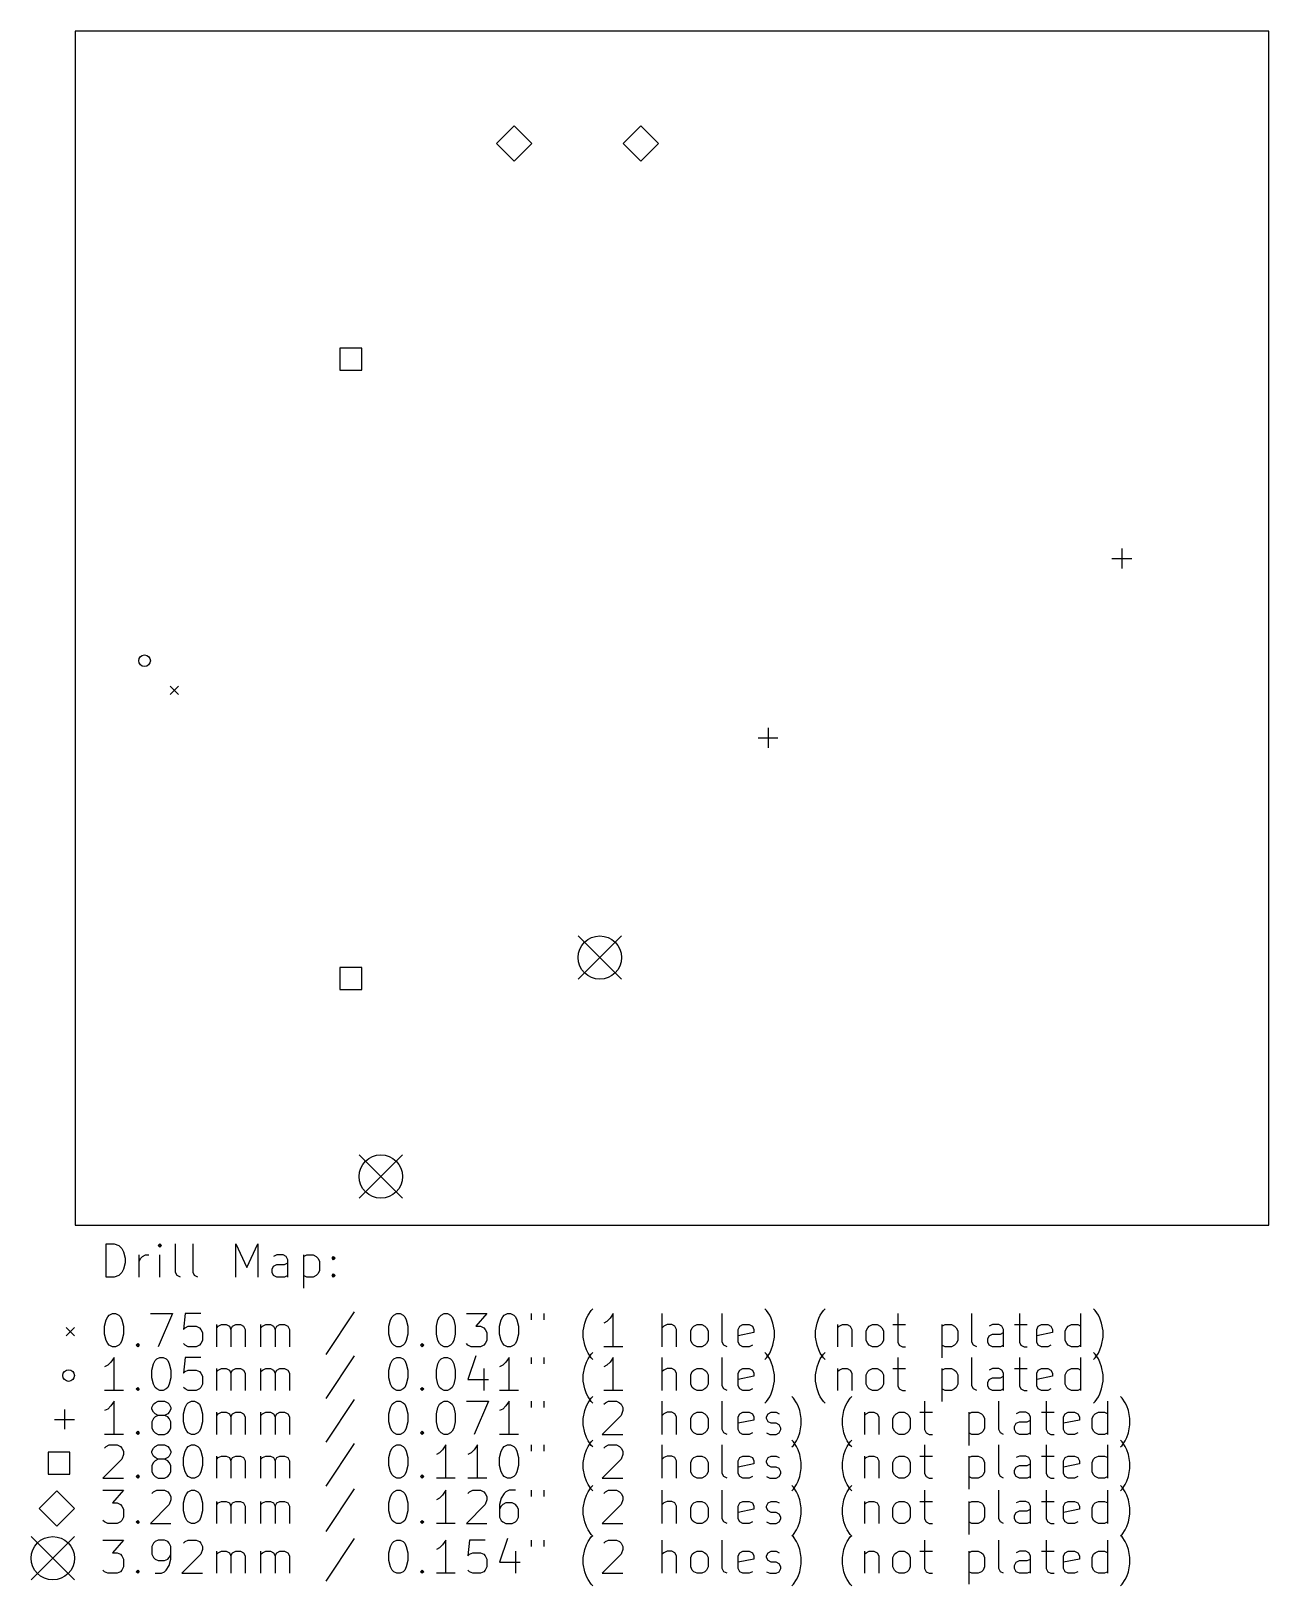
# Model space of a CAD drawing. Extents: x 4.39 to 8.8, y -5.79 to -0.26.
import ezdxf

# ---------------------------------------------------------------- set-up
doc = ezdxf.new("R2010")
doc.units = 0
doc.header["$MEASUREMENT"] = 0
doc.layers.add('BLACK', color=7, linetype='CONTINUOUS')

msp = doc.modelspace()

# ---------------------------------------------------------------- linework, layer by layer
at = {"layer": 'BLACK', "linetype": 'CONTINUOUS'}
for p, q in [((4.55, -0.255), (4.55, -4.505)), ((8.8, -0.255), (4.55, -0.255)), ((8.8, -4.505), (8.8, -0.255)), ((6.11378, -0.59173), (6.05079, -0.65472)), ((6.17677, -0.65472), (6.11378, -0.59173)), ((6.56378, -0.59173), (6.50079, -0.65472)), ((6.62677, -0.65472), (6.56378, -0.59173)), ((6.05079, -0.65472), (6.11378, -0.71772)), ((6.11378, -0.71772), (6.17677, -0.65472)), ((6.50079, -0.65472), (6.56378, -0.71772)), ((6.56378, -0.71772), (6.62677, -0.65472)), ((5.57047, -1.38347), (5.49252, -1.38347)), ((5.49252, -1.38347), (5.49252, -1.46142)), ((5.57047, -1.46142), (5.57047, -1.38347)), ((5.49252, -1.46142), (5.57047, -1.46142)), ((8.27675, -2.09689), (8.27675, -2.16775)), ((8.24132, -2.13232), (8.31219, -2.13232)), ((4.88852, -2.58734), (4.91805, -2.61687)), ((4.91805, -2.58734), (4.88852, -2.61687)), ((7.01691, -2.73567), (7.01691, -2.80653)), ((6.98148, -2.7711), (7.05234, -2.7711)), ((6.34099, -3.47587), (6.49532, -3.6302)), ((6.49532, -3.47587), (6.34099, -3.6302)), ((5.57047, -3.58819), (5.49252, -3.58819)), ((5.49252, -3.58819), (5.49252, -3.66614)), ((5.57047, -3.66614), (5.57047, -3.58819)), ((5.49252, -3.66614), (5.57047, -3.66614)), ((5.56151, -4.25536), (5.71584, -4.40969)), ((5.71584, -4.25536), (5.56151, -4.40969)), ((4.55, -4.505), (8.8, -4.505)), ((4.6608, -4.69032), (4.6608, -4.57221)), ((4.6608, -4.57221), (4.68892, -4.57221)), ((4.68892, -4.57221), (4.70579, -4.57783)), ((4.70579, -4.57783), (4.71704, -4.58908)), ((4.71704, -4.58908), (4.72267, -4.60033)), ((4.85202, -4.57221), (4.8464, -4.57783)), ((4.8464, -4.57783), (4.85202, -4.58346)), ((4.85765, -4.57783), (4.85202, -4.57221)), ((4.85202, -4.57221), (4.85202, -4.58346)), ((4.85202, -4.58346), (4.85765, -4.57783)), ((4.90827, -4.67345), (4.90827, -4.57221)), ((4.97013, -4.67345), (4.97013, -4.57221)), ((5.12199, -4.69032), (5.12199, -4.57221)), ((5.12199, -4.57221), (5.16136, -4.65657)), ((5.16136, -4.65657), (5.20073, -4.57221)), ((5.20073, -4.57221), (5.20073, -4.69032)), ((4.72267, -4.60033), (4.72829, -4.62283)), ((4.72829, -4.6397), (4.72267, -4.6622)), ((4.72829, -4.62283), (4.72829, -4.6397)), ((4.77891, -4.69032), (4.77891, -4.61158)), ((4.77891, -4.63408), (4.78453, -4.62283)), ((4.78453, -4.62283), (4.79016, -4.6172)), ((4.79016, -4.6172), (4.80141, -4.61158)), ((4.80141, -4.61158), (4.81265, -4.61158)), ((4.85202, -4.69032), (4.85202, -4.61158)), ((5.26822, -4.61158), (5.25697, -4.6172)), ((5.25697, -4.65095), (5.26822, -4.64533)), ((5.29072, -4.61158), (5.26822, -4.61158)), ((5.26822, -4.64533), (5.29634, -4.64533)), ((5.30197, -4.6172), (5.29072, -4.61158)), ((5.29634, -4.64533), (5.30759, -4.6397)), ((5.30759, -4.62845), (5.30197, -4.6172)), ((5.30759, -4.69032), (5.30759, -4.62845)), ((5.36384, -4.61158), (5.36384, -4.72969)), ((5.36384, -4.6172), (5.37508, -4.61158)), ((5.37508, -4.61158), (5.39758, -4.61158)), ((5.39758, -4.61158), (5.40883, -4.6172)), ((5.40883, -4.6172), (5.41445, -4.62283)), ((5.41445, -4.62283), (5.42008, -4.63408)), ((5.42008, -4.63408), (5.42008, -4.66782)), ((5.46507, -4.62283), (5.4707, -4.6172)), ((5.4707, -4.62845), (5.46507, -4.62283)), ((5.4707, -4.6172), (5.47632, -4.62283)), ((5.4707, -4.6172), (5.4707, -4.62845)), ((5.47632, -4.62283), (5.4707, -4.62845)), ((4.68892, -4.69032), (4.6608, -4.69032)), ((4.70579, -4.6847), (4.68892, -4.69032)), ((4.71704, -4.67345), (4.70579, -4.6847)), ((4.72267, -4.6622), (4.71704, -4.67345)), ((4.91389, -4.6847), (4.90827, -4.67345)), ((4.92514, -4.69032), (4.91389, -4.6847)), ((4.97576, -4.6847), (4.97013, -4.67345)), ((4.98701, -4.69032), (4.97576, -4.6847)), ((5.25135, -4.6622), (5.25697, -4.65095)), ((5.25135, -4.67345), (5.25135, -4.6622)), ((5.25697, -4.6847), (5.25135, -4.67345)), ((5.26822, -4.69032), (5.25697, -4.6847)), ((5.29634, -4.69032), (5.26822, -4.69032)), ((5.30759, -4.6847), (5.29634, -4.69032)), ((5.37508, -4.69032), (5.36384, -4.6847)), ((5.39758, -4.69032), (5.37508, -4.69032)), ((5.40883, -4.6847), (5.39758, -4.69032)), ((5.41445, -4.67907), (5.40883, -4.6847)), ((5.42008, -4.66782), (5.41445, -4.67907)), ((5.46507, -4.6847), (5.4707, -4.67907)), ((5.4707, -4.69032), (5.46507, -4.6847)), ((5.4707, -4.67907), (5.47632, -4.6847)), ((5.4707, -4.67907), (5.4707, -4.69032)), ((5.47632, -4.6847), (5.4707, -4.69032)), ((5.54381, -4.81462), (5.44258, -4.96647)), ((6.37621, -4.82587), (6.38746, -4.80899)), ((6.38746, -4.80899), (6.39308, -4.80337)), ((7.01175, -4.80899), (7.00613, -4.80337)), ((7.023, -4.82587), (7.01175, -4.80899)), ((7.20298, -4.82587), (7.21423, -4.80899)), ((7.21423, -4.80899), (7.21985, -4.80337)), ((8.18161, -4.80899), (8.17598, -4.80337)), ((8.19286, -4.82587), (8.18161, -4.80899)), ((4.5185, -4.87016), (4.54803, -4.89969)), ((4.54803, -4.87016), (4.5185, -4.89969)), ((4.65517, -4.86524), (4.6608, -4.84274)), ((4.65517, -4.89336), (4.65517, -4.86524)), ((4.6608, -4.84274), (4.66642, -4.83149)), ((4.66642, -4.83149), (4.67205, -4.82587)), ((4.67205, -4.82587), (4.6833, -4.82024)), ((4.6833, -4.82024), (4.69454, -4.82024)), ((4.69454, -4.82024), (4.70579, -4.82587)), ((4.70579, -4.82587), (4.71142, -4.83149)), ((4.71142, -4.83149), (4.71704, -4.84274)), ((4.71704, -4.84274), (4.72267, -4.86524)), ((4.72267, -4.86524), (4.72267, -4.89336)), ((4.81828, -4.82024), (4.89702, -4.82024)), ((4.89702, -4.82024), (4.8464, -4.93835)), ((4.94201, -4.82024), (4.93639, -4.87648)), ((4.99826, -4.82024), (4.94201, -4.82024)), ((4.94201, -4.87086), (4.95326, -4.86524)), ((4.95326, -4.86524), (4.98138, -4.86524)), ((4.98138, -4.86524), (4.99263, -4.87086)), ((5.0545, -4.93835), (5.0545, -4.85961)), ((5.0545, -4.87086), (5.06012, -4.86524)), ((5.06012, -4.86524), (5.07137, -4.85961)), ((5.07137, -4.85961), (5.08825, -4.85961)), ((5.08825, -4.85961), (5.09949, -4.86524)), ((5.09949, -4.86524), (5.10512, -4.87648)), ((5.10512, -4.87648), (5.11074, -4.86524)), ((5.11074, -4.86524), (5.12199, -4.85961)), ((5.12199, -4.85961), (5.13886, -4.85961)), ((5.13886, -4.85961), (5.15011, -4.86524)), ((5.15011, -4.86524), (5.15574, -4.87648)), ((5.21198, -4.93835), (5.21198, -4.85961)), ((5.21198, -4.87086), (5.2176, -4.86524)), ((5.2176, -4.86524), (5.22885, -4.85961)), ((5.22885, -4.85961), (5.24573, -4.85961)), ((5.24573, -4.85961), (5.25697, -4.86524)), ((5.25697, -4.86524), (5.2626, -4.87648)), ((5.2626, -4.87648), (5.26822, -4.86524)), ((5.26822, -4.86524), (5.27947, -4.85961)), ((5.27947, -4.85961), (5.29634, -4.85961)), ((5.29634, -4.85961), (5.30759, -4.86524)), ((5.30759, -4.86524), (5.31322, -4.87648)), ((5.66755, -4.86524), (5.67317, -4.84274)), ((5.66755, -4.89336), (5.66755, -4.86524)), ((5.67317, -4.84274), (5.6788, -4.83149)), ((5.6788, -4.83149), (5.68442, -4.82587)), ((5.68442, -4.82587), (5.69567, -4.82024)), ((5.69567, -4.82024), (5.70692, -4.82024)), ((5.70692, -4.82024), (5.71817, -4.82587)), ((5.71817, -4.82587), (5.72379, -4.83149)), ((5.72379, -4.83149), (5.72941, -4.84274)), ((5.72941, -4.84274), (5.73504, -4.86524)), ((5.73504, -4.86524), (5.73504, -4.89336)), ((5.83628, -4.86524), (5.8419, -4.84274)), ((5.83628, -4.89336), (5.83628, -4.86524)), ((5.8419, -4.84274), (5.84753, -4.83149)), ((5.84753, -4.83149), (5.85315, -4.82587)), ((5.85315, -4.82587), (5.8644, -4.82024)), ((5.8644, -4.82024), (5.87565, -4.82024)), ((5.87565, -4.82024), (5.8869, -4.82587)), ((5.8869, -4.82587), (5.89252, -4.83149)), ((5.89252, -4.83149), (5.89814, -4.84274)), ((5.89814, -4.84274), (5.90377, -4.86524)), ((5.90377, -4.86524), (5.90377, -4.89336)), ((5.94314, -4.82024), (6.01625, -4.82024)), ((6.01625, -4.82024), (5.97688, -4.86524)), ((5.97688, -4.86524), (5.99376, -4.86524)), ((5.99376, -4.86524), (6.00501, -4.87086)), ((6.06125, -4.86524), (6.06687, -4.84274)), ((6.06125, -4.89336), (6.06125, -4.86524)), ((6.06687, -4.84274), (6.0725, -4.83149)), ((6.0725, -4.83149), (6.07812, -4.82587)), ((6.07812, -4.82587), (6.08937, -4.82024)), ((6.08937, -4.82024), (6.10062, -4.82024)), ((6.10062, -4.82024), (6.11187, -4.82587)), ((6.11187, -4.82587), (6.11749, -4.83149)), ((6.11749, -4.83149), (6.12312, -4.84274)), ((6.12312, -4.84274), (6.12874, -4.86524)), ((6.12874, -4.86524), (6.12874, -4.89336)), ((6.17373, -4.82024), (6.17373, -4.84274)), ((6.21873, -4.82024), (6.21873, -4.84274)), ((6.35934, -4.88211), (6.36496, -4.85399)), ((6.36496, -4.85399), (6.37058, -4.83711)), ((6.37058, -4.83711), (6.37621, -4.82587)), ((6.4437, -4.84836), (6.43245, -4.85399)), ((6.45495, -4.83711), (6.4437, -4.84836)), ((6.4662, -4.82024), (6.45495, -4.83711)), ((6.4662, -4.93835), (6.4662, -4.82024)), ((6.64055, -4.93835), (6.64055, -4.82024)), ((6.64618, -4.86524), (6.64055, -4.87086)), ((6.65742, -4.85961), (6.64618, -4.86524)), ((6.6743, -4.85961), (6.65742, -4.85961)), ((6.68555, -4.86524), (6.6743, -4.85961)), ((6.69117, -4.87648), (6.68555, -4.86524)), ((6.74741, -4.87086), (6.75304, -4.86524)), ((6.75304, -4.86524), (6.76429, -4.85961)), ((6.76429, -4.85961), (6.78116, -4.85961)), ((6.78116, -4.85961), (6.79241, -4.86524)), ((6.79241, -4.86524), (6.79803, -4.87086)), ((6.85427, -4.92148), (6.85427, -4.82024)), ((6.91052, -4.87648), (6.91614, -4.86524)), ((6.91614, -4.86524), (6.92739, -4.85961)), ((6.92739, -4.85961), (6.94989, -4.85961)), ((6.94989, -4.85961), (6.96114, -4.86524)), ((6.96114, -4.86524), (6.96676, -4.87648)), ((7.02863, -4.83711), (7.023, -4.82587)), ((7.03425, -4.85399), (7.02863, -4.83711)), ((7.03988, -4.88211), (7.03425, -4.85399)), ((7.18611, -4.88211), (7.19173, -4.85399)), ((7.19173, -4.85399), (7.19736, -4.83711)), ((7.19736, -4.83711), (7.20298, -4.82587)), ((7.26485, -4.85961), (7.26485, -4.93835)), ((7.26485, -4.87086), (7.27047, -4.86524)), ((7.27047, -4.86524), (7.28172, -4.85961)), ((7.28172, -4.85961), (7.29859, -4.85961)), ((7.29859, -4.85961), (7.30984, -4.86524)), ((7.30984, -4.86524), (7.31547, -4.87648)), ((7.37171, -4.87086), (7.37733, -4.86524)), ((7.37733, -4.86524), (7.38858, -4.85961)), ((7.38858, -4.85961), (7.40546, -4.85961)), ((7.40546, -4.85961), (7.4167, -4.86524)), ((7.4167, -4.86524), (7.42233, -4.87086)), ((7.4617, -4.85961), (7.50669, -4.85961)), ((7.47857, -4.82024), (7.47857, -4.92148)), ((7.63605, -4.85961), (7.63605, -4.97772)), ((7.63605, -4.86524), (7.6473, -4.85961)), ((7.6473, -4.85961), (7.6698, -4.85961)), ((7.6698, -4.85961), (7.68105, -4.86524)), ((7.68105, -4.86524), (7.68667, -4.87086)), ((7.74291, -4.92148), (7.74291, -4.82024)), ((7.81603, -4.85961), (7.80478, -4.86524)), ((7.83853, -4.85961), (7.81603, -4.85961)), ((7.84977, -4.86524), (7.83853, -4.85961)), ((7.8554, -4.87648), (7.84977, -4.86524)), ((7.89477, -4.85961), (7.93976, -4.85961)), ((7.91164, -4.82024), (7.91164, -4.92148)), ((7.97351, -4.87648), (7.97913, -4.86524)), ((7.97913, -4.86524), (7.99038, -4.85961)), ((7.99038, -4.85961), (8.01288, -4.85961)), ((8.01288, -4.85961), (8.02413, -4.86524)), ((8.02413, -4.86524), (8.02975, -4.87648)), ((8.08037, -4.87086), (8.086, -4.86524)), ((8.086, -4.86524), (8.09724, -4.85961)), ((8.09724, -4.85961), (8.11974, -4.85961)), ((8.11974, -4.85961), (8.13099, -4.86524)), ((8.13099, -4.93835), (8.13099, -4.82024)), ((8.19848, -4.83711), (8.19286, -4.82587)), ((8.20411, -4.85399), (8.19848, -4.83711)), ((8.20973, -4.88211), (8.20411, -4.85399)), ((4.6608, -4.91585), (4.65517, -4.89336)), ((4.66642, -4.9271), (4.6608, -4.91585)), ((4.71704, -4.91585), (4.71142, -4.9271)), ((4.72267, -4.89336), (4.71704, -4.91585)), ((4.93639, -4.87648), (4.94201, -4.87086)), ((4.99263, -4.87086), (4.99826, -4.87648)), ((4.99826, -4.87648), (5.00388, -4.88773)), ((5.00388, -4.91585), (4.99826, -4.9271)), ((5.00388, -4.88773), (5.00388, -4.91585)), ((5.10512, -4.87648), (5.10512, -4.93835)), ((5.15574, -4.87648), (5.15574, -4.93835)), ((5.2626, -4.87648), (5.2626, -4.93835)), ((5.31322, -4.87648), (5.31322, -4.93835)), ((5.67317, -4.91585), (5.66755, -4.89336)), ((5.6788, -4.9271), (5.67317, -4.91585)), ((5.72941, -4.91585), (5.72379, -4.9271)), ((5.73504, -4.89336), (5.72941, -4.91585)), ((5.8419, -4.91585), (5.83628, -4.89336)), ((5.84753, -4.9271), (5.8419, -4.91585)), ((5.89814, -4.91585), (5.89252, -4.9271)), ((5.90377, -4.89336), (5.89814, -4.91585)), ((6.00501, -4.87086), (6.01063, -4.87648)), ((6.01063, -4.87648), (6.01625, -4.88773)), ((6.01625, -4.91585), (6.01063, -4.9271)), ((6.01625, -4.88773), (6.01625, -4.91585)), ((6.06687, -4.91585), (6.06125, -4.89336)), ((6.0725, -4.9271), (6.06687, -4.91585)), ((6.12312, -4.91585), (6.11749, -4.9271)), ((6.12874, -4.89336), (6.12312, -4.91585)), ((6.35934, -4.90461), (6.35934, -4.88211)), ((6.36496, -4.93273), (6.35934, -4.90461)), ((6.69117, -4.93835), (6.69117, -4.87648)), ((6.74179, -4.88211), (6.74741, -4.87086)), ((6.74179, -4.91585), (6.74179, -4.88211)), ((6.74741, -4.9271), (6.74179, -4.91585)), ((6.79803, -4.87086), (6.80366, -4.88211)), ((6.80366, -4.91585), (6.79803, -4.9271)), ((6.80366, -4.88211), (6.80366, -4.91585)), ((6.8599, -4.93273), (6.85427, -4.92148)), ((6.91052, -4.92148), (6.91052, -4.87648)), ((6.96676, -4.88773), (6.91052, -4.89898)), ((6.91614, -4.93273), (6.91052, -4.92148)), ((6.96676, -4.87648), (6.96676, -4.88773)), ((7.03425, -4.93273), (7.03988, -4.90461)), ((7.03988, -4.90461), (7.03988, -4.88211)), ((7.18611, -4.90461), (7.18611, -4.88211)), ((7.19173, -4.93273), (7.18611, -4.90461)), ((7.31547, -4.87648), (7.31547, -4.93835)), ((7.36609, -4.88211), (7.37171, -4.87086)), ((7.36609, -4.91585), (7.36609, -4.88211)), ((7.37171, -4.9271), (7.36609, -4.91585)), ((7.42233, -4.87086), (7.42795, -4.88211)), ((7.42795, -4.91585), (7.42233, -4.9271)), ((7.42795, -4.88211), (7.42795, -4.91585)), ((7.47857, -4.92148), (7.4842, -4.93273)), ((7.68667, -4.87086), (7.69229, -4.88211)), ((7.69229, -4.91585), (7.68667, -4.9271)), ((7.69229, -4.88211), (7.69229, -4.91585)), ((7.74854, -4.93273), (7.74291, -4.92148)), ((7.79916, -4.91023), (7.80478, -4.89898)), ((7.79916, -4.92148), (7.79916, -4.91023)), ((7.80478, -4.93273), (7.79916, -4.92148)), ((7.80478, -4.89898), (7.81603, -4.89336)), ((7.81603, -4.89336), (7.84415, -4.89336)), ((7.84415, -4.89336), (7.8554, -4.88773)), ((7.8554, -4.93835), (7.8554, -4.87648)), ((7.91164, -4.92148), (7.91727, -4.93273)), ((7.97351, -4.92148), (7.97351, -4.87648)), ((8.02975, -4.88773), (7.97351, -4.89898)), ((7.97913, -4.93273), (7.97351, -4.92148)), ((8.02975, -4.87648), (8.02975, -4.88773)), ((8.07475, -4.88211), (8.08037, -4.87086)), ((8.07475, -4.91585), (8.07475, -4.88211)), ((8.08037, -4.9271), (8.07475, -4.91585)), ((8.20411, -4.93273), (8.20973, -4.90461)), ((8.20973, -4.90461), (8.20973, -4.88211)), ((4.67205, -4.93273), (4.66642, -4.9271)), ((4.6833, -4.93835), (4.67205, -4.93273)), ((4.68892, -4.97615), (4.67767, -4.99302)), ((4.69454, -4.93835), (4.6833, -4.93835)), ((4.68892, -5.09426), (4.68892, -4.97615)), ((4.70579, -4.93273), (4.69454, -4.93835)), ((4.71142, -4.9271), (4.70579, -4.93273)), ((4.76766, -4.93273), (4.77328, -4.9271)), ((4.77328, -4.93835), (4.76766, -4.93273)), ((4.77328, -4.9271), (4.77891, -4.93273)), ((4.77328, -4.9271), (4.77328, -4.93835)), ((4.77891, -4.93273), (4.77328, -4.93835)), ((4.84078, -4.98177), (4.85202, -4.97615)), ((4.85202, -4.97615), (4.86327, -4.97615)), ((4.86327, -4.97615), (4.87452, -4.98177)), ((4.94201, -4.93273), (4.93639, -4.9271)), ((4.94201, -4.97615), (4.93639, -5.03239)), ((4.95326, -4.93835), (4.94201, -4.93273)), ((4.99826, -4.97615), (4.94201, -4.97615)), ((4.98138, -4.93835), (4.95326, -4.93835)), ((4.99263, -4.93273), (4.98138, -4.93835)), ((4.99826, -4.9271), (4.99263, -4.93273)), ((5.54381, -4.97052), (5.44258, -5.12238)), ((5.68442, -4.93273), (5.6788, -4.9271)), ((5.69567, -4.93835), (5.68442, -4.93273)), ((5.68442, -4.98177), (5.69567, -4.97615)), ((5.70692, -4.93835), (5.69567, -4.93835)), ((5.69567, -4.97615), (5.70692, -4.97615)), ((5.71817, -4.93273), (5.70692, -4.93835)), ((5.70692, -4.97615), (5.71817, -4.98177)), ((5.72379, -4.9271), (5.71817, -4.93273)), ((5.78003, -4.93273), (5.78566, -4.9271)), ((5.78566, -4.93835), (5.78003, -4.93273)), ((5.78566, -4.9271), (5.79128, -4.93273)), ((5.78566, -4.9271), (5.78566, -4.93835)), ((5.79128, -4.93273), (5.78566, -4.93835)), ((5.85315, -4.93273), (5.84753, -4.9271)), ((5.8644, -4.93835), (5.85315, -4.93273)), ((5.85315, -4.98177), (5.8644, -4.97615)), ((5.87565, -4.93835), (5.8644, -4.93835)), ((5.8644, -4.97615), (5.87565, -4.97615)), ((5.8869, -4.93273), (5.87565, -4.93835)), ((5.87565, -4.97615), (5.8869, -4.98177)), ((5.89252, -4.9271), (5.8869, -4.93273)), ((5.94876, -4.93273), (5.94314, -4.9271)), ((5.96001, -4.93835), (5.94876, -4.93273)), ((5.97688, -4.97052), (5.94876, -5.05489)), ((5.99376, -4.93835), (5.96001, -4.93835)), ((6.00501, -4.93273), (5.99376, -4.93835)), ((6.01063, -4.9271), (6.00501, -4.93273)), ((6.07812, -4.93273), (6.0725, -4.9271)), ((6.08937, -4.93835), (6.07812, -4.93273)), ((6.09499, -4.97615), (6.08375, -4.99302)), ((6.10062, -4.93835), (6.08937, -4.93835)), ((6.09499, -5.09426), (6.09499, -4.97615)), ((6.11187, -4.93273), (6.10062, -4.93835)), ((6.11749, -4.9271), (6.11187, -4.93273)), ((6.17373, -4.97615), (6.17373, -4.99864)), ((6.21873, -4.97615), (6.21873, -4.99864)), ((6.37058, -4.9496), (6.36496, -4.93273)), ((6.37621, -4.96085), (6.37058, -4.9496)), ((6.38746, -4.97772), (6.37621, -4.96085)), ((6.37621, -4.98177), (6.38746, -4.9649)), ((6.38746, -4.9649), (6.39308, -4.95927)), ((6.39308, -4.98335), (6.38746, -4.97772)), ((6.49994, -4.93835), (6.43245, -4.93835)), ((6.4662, -4.97615), (6.45495, -4.99302)), ((6.4662, -5.09426), (6.4662, -4.97615)), ((6.64055, -5.09426), (6.64055, -4.97615)), ((6.75304, -4.93273), (6.74741, -4.9271)), ((6.76429, -4.93835), (6.75304, -4.93273)), ((6.78116, -4.93835), (6.76429, -4.93835)), ((6.79241, -4.93273), (6.78116, -4.93835)), ((6.79803, -4.9271), (6.79241, -4.93273)), ((6.85427, -5.07738), (6.85427, -4.97615)), ((6.87115, -4.93835), (6.8599, -4.93273)), ((6.92739, -4.93835), (6.91614, -4.93273)), ((6.94989, -4.93835), (6.92739, -4.93835)), ((6.96114, -4.93273), (6.94989, -4.93835)), ((7.01175, -4.9649), (7.00613, -4.95927)), ((7.00613, -4.98335), (7.01175, -4.97772)), ((7.01175, -4.97772), (7.023, -4.96085)), ((7.023, -4.98177), (7.01175, -4.9649)), ((7.023, -4.96085), (7.02863, -4.9496)), ((7.02863, -4.9496), (7.03425, -4.93273)), ((7.19736, -4.9496), (7.19173, -4.93273)), ((7.20298, -4.96085), (7.19736, -4.9496)), ((7.21423, -4.97772), (7.20298, -4.96085)), ((7.20298, -4.98177), (7.21423, -4.9649)), ((7.21423, -4.9649), (7.21985, -4.95927)), ((7.21985, -4.98335), (7.21423, -4.97772)), ((7.37733, -4.93273), (7.37171, -4.9271)), ((7.38858, -4.93835), (7.37733, -4.93273)), ((7.40546, -4.93835), (7.38858, -4.93835)), ((7.4167, -4.93273), (7.40546, -4.93835)), ((7.42233, -4.9271), (7.4167, -4.93273)), ((7.47857, -4.97615), (7.47857, -5.07738)), ((7.4842, -4.93273), (7.49544, -4.93835)), ((7.49544, -4.93835), (7.50669, -4.93835)), ((7.6473, -4.93835), (7.63605, -4.93273)), ((7.6698, -4.93835), (7.6473, -4.93835)), ((7.68105, -4.93273), (7.6698, -4.93835)), ((7.68667, -4.9271), (7.68105, -4.93273)), ((7.74291, -5.07738), (7.74291, -4.97615)), ((7.75979, -4.93835), (7.74854, -4.93273)), ((7.81603, -4.93835), (7.80478, -4.93273)), ((7.84415, -4.93835), (7.81603, -4.93835)), ((7.8554, -4.93273), (7.84415, -4.93835)), ((7.91164, -4.97615), (7.91164, -5.07738)), ((7.91727, -4.93273), (7.92852, -4.93835)), ((7.92852, -4.93835), (7.93976, -4.93835)), ((7.99038, -4.93835), (7.97913, -4.93273)), ((8.01288, -4.93835), (7.99038, -4.93835)), ((8.02413, -4.93273), (8.01288, -4.93835)), ((8.086, -4.93273), (8.08037, -4.9271)), ((8.09724, -4.93835), (8.086, -4.93273)), ((8.11974, -4.93835), (8.09724, -4.93835)), ((8.13099, -4.93273), (8.11974, -4.93835)), ((8.13099, -5.09426), (8.13099, -4.97615)), ((8.18161, -4.9649), (8.17598, -4.95927)), ((8.17598, -4.98335), (8.18161, -4.97772)), ((8.18161, -4.97772), (8.19286, -4.96085)), ((8.19286, -4.98177), (8.18161, -4.9649)), ((8.19286, -4.96085), (8.19848, -4.9496)), ((8.19848, -4.9496), (8.20411, -4.93273)), ((4.66642, -5.00427), (4.65517, -5.00989)), ((4.67767, -4.99302), (4.66642, -5.00427)), ((4.8239, -5.02114), (4.82953, -4.99864)), ((4.8239, -5.04926), (4.8239, -5.02114)), ((4.82953, -4.99864), (4.83515, -4.9874)), ((4.83515, -4.9874), (4.84078, -4.98177)), ((4.87452, -4.98177), (4.88015, -4.9874)), ((4.88015, -4.9874), (4.88577, -4.99864)), ((4.88577, -4.99864), (4.89139, -5.02114)), ((4.89139, -5.02114), (4.89139, -5.04926)), ((4.93639, -5.03239), (4.94201, -5.02677)), ((4.94201, -5.02677), (4.95326, -5.02114)), ((4.95326, -5.02114), (4.98138, -5.02114)), ((4.98138, -5.02114), (4.99263, -5.02677)), ((4.99263, -5.02677), (4.99826, -5.03239)), ((4.99826, -5.03239), (5.00388, -5.04364)), ((5.0545, -5.09426), (5.0545, -5.01552)), ((5.0545, -5.02677), (5.06012, -5.02114)), ((5.06012, -5.02114), (5.07137, -5.01552)), ((5.07137, -5.01552), (5.08825, -5.01552)), ((5.08825, -5.01552), (5.09949, -5.02114)), ((5.09949, -5.02114), (5.10512, -5.03239)), ((5.10512, -5.03239), (5.11074, -5.02114)), ((5.10512, -5.03239), (5.10512, -5.09426)), ((5.11074, -5.02114), (5.12199, -5.01552)), ((5.12199, -5.01552), (5.13886, -5.01552)), ((5.13886, -5.01552), (5.15011, -5.02114)), ((5.15011, -5.02114), (5.15574, -5.03239)), ((5.15574, -5.03239), (5.15574, -5.09426)), ((5.21198, -5.09426), (5.21198, -5.01552)), ((5.21198, -5.02677), (5.2176, -5.02114)), ((5.2176, -5.02114), (5.22885, -5.01552)), ((5.22885, -5.01552), (5.24573, -5.01552)), ((5.24573, -5.01552), (5.25697, -5.02114)), ((5.25697, -5.02114), (5.2626, -5.03239)), ((5.2626, -5.03239), (5.26822, -5.02114)), ((5.2626, -5.03239), (5.2626, -5.09426)), ((5.26822, -5.02114), (5.27947, -5.01552)), ((5.27947, -5.01552), (5.29634, -5.01552)), ((5.29634, -5.01552), (5.30759, -5.02114)), ((5.30759, -5.02114), (5.31322, -5.03239)), ((5.31322, -5.03239), (5.31322, -5.09426)), ((5.66755, -5.02114), (5.67317, -4.99864)), ((5.66755, -5.04926), (5.66755, -5.02114)), ((5.67317, -4.99864), (5.6788, -4.9874)), ((5.6788, -4.9874), (5.68442, -4.98177)), ((5.71817, -4.98177), (5.72379, -4.9874)), ((5.72379, -4.9874), (5.72941, -4.99864)), ((5.72941, -4.99864), (5.73504, -5.02114)), ((5.73504, -5.02114), (5.73504, -5.04926)), ((5.83628, -5.02114), (5.8419, -4.99864)), ((5.83628, -5.04926), (5.83628, -5.02114)), ((5.8419, -4.99864), (5.84753, -4.9874)), ((5.84753, -4.9874), (5.85315, -4.98177)), ((5.8869, -4.98177), (5.89252, -4.9874)), ((5.89252, -4.9874), (5.89814, -4.99864)), ((5.89814, -4.99864), (5.90377, -5.02114)), ((5.90377, -5.02114), (5.90377, -5.04926)), ((6.00501, -5.01552), (6.00501, -5.09426)), ((6.0725, -5.00427), (6.06125, -5.00989)), ((6.08375, -4.99302), (6.0725, -5.00427)), ((6.35934, -5.03801), (6.36496, -5.00989)), ((6.36496, -5.00989), (6.37058, -4.99302)), ((6.37058, -4.99302), (6.37621, -4.98177)), ((6.4437, -5.00427), (6.43245, -5.00989)), ((6.45495, -4.99302), (6.4437, -5.00427)), ((6.64618, -5.02114), (6.64055, -5.02677)), ((6.65742, -5.01552), (6.64618, -5.02114)), ((6.6743, -5.01552), (6.65742, -5.01552)), ((6.68555, -5.02114), (6.6743, -5.01552)), ((6.69117, -5.03239), (6.68555, -5.02114)), ((6.69117, -5.09426), (6.69117, -5.03239)), ((6.74179, -5.03801), (6.74741, -5.02677)), ((6.74741, -5.02677), (6.75304, -5.02114)), ((6.75304, -5.02114), (6.76429, -5.01552)), ((6.76429, -5.01552), (6.78116, -5.01552)), ((6.78116, -5.01552), (6.79241, -5.02114)), ((6.79241, -5.02114), (6.79803, -5.02677)), ((6.79803, -5.02677), (6.80366, -5.03801)), ((6.91052, -5.03239), (6.91614, -5.02114)), ((6.91052, -5.07738), (6.91052, -5.03239)), ((6.91614, -5.02114), (6.92739, -5.01552)), ((6.92739, -5.01552), (6.94989, -5.01552)), ((6.94989, -5.01552), (6.96114, -5.02114)), ((6.96114, -5.02114), (6.96676, -5.03239)), ((6.96676, -5.03239), (6.96676, -5.04364)), ((7.02863, -4.99302), (7.023, -4.98177)), ((7.03425, -5.00989), (7.02863, -4.99302)), ((7.03988, -5.03801), (7.03425, -5.00989)), ((7.18611, -5.03801), (7.19173, -5.00989)), ((7.19173, -5.00989), (7.19736, -4.99302)), ((7.19736, -4.99302), (7.20298, -4.98177)), ((7.26485, -5.01552), (7.26485, -5.09426)), ((7.26485, -5.02677), (7.27047, -5.02114)), ((7.27047, -5.02114), (7.28172, -5.01552)), ((7.28172, -5.01552), (7.29859, -5.01552)), ((7.29859, -5.01552), (7.30984, -5.02114)), ((7.30984, -5.02114), (7.31547, -5.03239)), ((7.31547, -5.03239), (7.31547, -5.09426)), ((7.36609, -5.03801), (7.37171, -5.02677)), ((7.37171, -5.02677), (7.37733, -5.02114)), ((7.37733, -5.02114), (7.38858, -5.01552)), ((7.38858, -5.01552), (7.40546, -5.01552)), ((7.40546, -5.01552), (7.4167, -5.02114)), ((7.4167, -5.02114), (7.42233, -5.02677)), ((7.42233, -5.02677), (7.42795, -5.03801)), ((7.4617, -5.01552), (7.50669, -5.01552)), ((7.63605, -5.01552), (7.63605, -5.13363)), ((7.63605, -5.02114), (7.6473, -5.01552)), ((7.6473, -5.01552), (7.6698, -5.01552)), ((7.6698, -5.01552), (7.68105, -5.02114)), ((7.68105, -5.02114), (7.68667, -5.02677)), ((7.68667, -5.02677), (7.69229, -5.03801)), ((7.81603, -5.01552), (7.80478, -5.02114)), ((7.83853, -5.01552), (7.81603, -5.01552)), ((7.84977, -5.02114), (7.83853, -5.01552)), ((7.8554, -5.03239), (7.84977, -5.02114)), ((7.8554, -5.09426), (7.8554, -5.03239)), ((7.89477, -5.01552), (7.93976, -5.01552)), ((7.97351, -5.03239), (7.97913, -5.02114)), ((7.97351, -5.07738), (7.97351, -5.03239)), ((7.97913, -5.02114), (7.99038, -5.01552)), ((7.99038, -5.01552), (8.01288, -5.01552)), ((8.01288, -5.01552), (8.02413, -5.02114)), ((8.02413, -5.02114), (8.02975, -5.03239)), ((8.02975, -5.03239), (8.02975, -5.04364)), ((8.07475, -5.03801), (8.08037, -5.02677)), ((8.08037, -5.02677), (8.086, -5.02114)), ((8.086, -5.02114), (8.09724, -5.01552)), ((8.09724, -5.01552), (8.11974, -5.01552)), ((8.11974, -5.01552), (8.13099, -5.02114)), ((8.19848, -4.99302), (8.19286, -4.98177)), ((8.20411, -5.00989), (8.19848, -4.99302)), ((8.20973, -5.03801), (8.20411, -5.00989)), ((4.76766, -5.08863), (4.77328, -5.08301)), ((4.77328, -5.09426), (4.76766, -5.08863)), ((4.77328, -5.08301), (4.77891, -5.08863)), ((4.77328, -5.08301), (4.77328, -5.09426)), ((4.77891, -5.08863), (4.77328, -5.09426)), ((4.82953, -5.07176), (4.8239, -5.04926)), ((4.83515, -5.08301), (4.82953, -5.07176)), ((4.84078, -5.08863), (4.83515, -5.08301)), ((4.85202, -5.09426), (4.84078, -5.08863)), ((4.87452, -5.08863), (4.86327, -5.09426)), ((4.88015, -5.08301), (4.87452, -5.08863)), ((4.88577, -5.07176), (4.88015, -5.08301)), ((4.89139, -5.04926), (4.88577, -5.07176)), ((4.94201, -5.08863), (4.93639, -5.08301)), ((4.95326, -5.09426), (4.94201, -5.08863)), ((4.99263, -5.08863), (4.98138, -5.09426)), ((4.99826, -5.08301), (4.99263, -5.08863)), ((5.00388, -5.07176), (4.99826, -5.08301)), ((5.00388, -5.04364), (5.00388, -5.07176)), ((5.67317, -5.07176), (5.66755, -5.04926)), ((5.6788, -5.08301), (5.67317, -5.07176)), ((5.68442, -5.08863), (5.6788, -5.08301)), ((5.69567, -5.09426), (5.68442, -5.08863)), ((5.71817, -5.08863), (5.70692, -5.09426)), ((5.72379, -5.08301), (5.71817, -5.08863)), ((5.72941, -5.07176), (5.72379, -5.08301)), ((5.73504, -5.04926), (5.72941, -5.07176)), ((5.78003, -5.08863), (5.78566, -5.08301)), ((5.78566, -5.09426), (5.78003, -5.08863)), ((5.78566, -5.08301), (5.79128, -5.08863)), ((5.78566, -5.08301), (5.78566, -5.09426)), ((5.79128, -5.08863), (5.78566, -5.09426)), ((5.8419, -5.07176), (5.83628, -5.04926)), ((5.84753, -5.08301), (5.8419, -5.07176)), ((5.85315, -5.08863), (5.84753, -5.08301)), ((5.8644, -5.09426), (5.85315, -5.08863)), ((5.8869, -5.08863), (5.87565, -5.09426)), ((5.89252, -5.08301), (5.8869, -5.08863)), ((5.89814, -5.07176), (5.89252, -5.08301)), ((5.90377, -5.04926), (5.89814, -5.07176)), ((5.94876, -5.05489), (6.02188, -5.05489)), ((6.35934, -5.06051), (6.35934, -5.03801)), ((6.36496, -5.08863), (6.35934, -5.06051)), ((6.37058, -5.10551), (6.36496, -5.08863)), ((6.74179, -5.07176), (6.74179, -5.03801)), ((6.74741, -5.08301), (6.74179, -5.07176)), ((6.75304, -5.08863), (6.74741, -5.08301)), ((6.76429, -5.09426), (6.75304, -5.08863)), ((6.79241, -5.08863), (6.78116, -5.09426)), ((6.79803, -5.08301), (6.79241, -5.08863)), ((6.80366, -5.07176), (6.79803, -5.08301)), ((6.80366, -5.03801), (6.80366, -5.07176)), ((6.8599, -5.08863), (6.85427, -5.07738)), ((6.87115, -5.09426), (6.8599, -5.08863)), ((6.96676, -5.04364), (6.91052, -5.05489)), ((6.91614, -5.08863), (6.91052, -5.07738)), ((6.92739, -5.09426), (6.91614, -5.08863)), ((6.96114, -5.08863), (6.94989, -5.09426)), ((7.02863, -5.10551), (7.03425, -5.08863)), ((7.03425, -5.08863), (7.03988, -5.06051)), ((7.03988, -5.06051), (7.03988, -5.03801)), ((7.18611, -5.06051), (7.18611, -5.03801)), ((7.19173, -5.08863), (7.18611, -5.06051)), ((7.19736, -5.10551), (7.19173, -5.08863)), ((7.36609, -5.07176), (7.36609, -5.03801)), ((7.37171, -5.08301), (7.36609, -5.07176)), ((7.37733, -5.08863), (7.37171, -5.08301)), ((7.38858, -5.09426), (7.37733, -5.08863)), ((7.4167, -5.08863), (7.40546, -5.09426)), ((7.42233, -5.08301), (7.4167, -5.08863)), ((7.42795, -5.07176), (7.42233, -5.08301)), ((7.42795, -5.03801), (7.42795, -5.07176)), ((7.47857, -5.07738), (7.4842, -5.08863)), ((7.4842, -5.08863), (7.49544, -5.09426)), ((7.6473, -5.09426), (7.63605, -5.08863)), ((7.68105, -5.08863), (7.6698, -5.09426)), ((7.68667, -5.08301), (7.68105, -5.08863)), ((7.69229, -5.07176), (7.68667, -5.08301)), ((7.69229, -5.03801), (7.69229, -5.07176)), ((7.74854, -5.08863), (7.74291, -5.07738)), ((7.75979, -5.09426), (7.74854, -5.08863)), ((7.79916, -5.06614), (7.80478, -5.05489)), ((7.79916, -5.07738), (7.79916, -5.06614)), ((7.80478, -5.08863), (7.79916, -5.07738)), ((7.80478, -5.05489), (7.81603, -5.04926)), ((7.81603, -5.09426), (7.80478, -5.08863)), ((7.81603, -5.04926), (7.84415, -5.04926)), ((7.84415, -5.04926), (7.8554, -5.04364)), ((7.8554, -5.08863), (7.84415, -5.09426)), ((7.91164, -5.07738), (7.91727, -5.08863)), ((7.91727, -5.08863), (7.92852, -5.09426)), ((8.02975, -5.04364), (7.97351, -5.05489)), ((7.97913, -5.08863), (7.97351, -5.07738)), ((7.99038, -5.09426), (7.97913, -5.08863)), ((8.02413, -5.08863), (8.01288, -5.09426)), ((8.07475, -5.07176), (8.07475, -5.03801)), ((8.08037, -5.08301), (8.07475, -5.07176)), ((8.086, -5.08863), (8.08037, -5.08301)), ((8.09724, -5.09426), (8.086, -5.08863)), ((8.13099, -5.08863), (8.11974, -5.09426)), ((8.19848, -5.10551), (8.20411, -5.08863)), ((8.20411, -5.08863), (8.20973, -5.06051)), ((8.20973, -5.06051), (8.20973, -5.03801)), ((4.72267, -5.09426), (4.65517, -5.09426)), ((4.68892, -5.13205), (4.67767, -5.14893)), ((4.68892, -5.25016), (4.68892, -5.13205)), ((4.8239, -5.15455), (4.82953, -5.1433)), ((4.82953, -5.1433), (4.83515, -5.13768)), ((4.83515, -5.13768), (4.8464, -5.13205)), ((4.8464, -5.13205), (4.8689, -5.13205)), ((4.86327, -5.09426), (4.85202, -5.09426)), ((4.8689, -5.13205), (4.88015, -5.13768)), ((4.88015, -5.13768), (4.88577, -5.1433)), ((4.88577, -5.1433), (4.89139, -5.15455)), ((4.94201, -5.15455), (4.94764, -5.1433)), ((4.94764, -5.1433), (4.95326, -5.13768)), ((4.98138, -5.09426), (4.95326, -5.09426)), ((4.95326, -5.13768), (4.96451, -5.13205)), ((4.96451, -5.13205), (4.97576, -5.13205)), ((4.97576, -5.13205), (4.98701, -5.13768)), ((4.98701, -5.13768), (4.99263, -5.1433)), ((4.99263, -5.1433), (4.99826, -5.15455)), ((5.54381, -5.12643), (5.44258, -5.27828)), ((5.67317, -5.15455), (5.6788, -5.1433)), ((5.6788, -5.1433), (5.68442, -5.13768)), ((5.68442, -5.13768), (5.69567, -5.13205)), ((5.70692, -5.09426), (5.69567, -5.09426)), ((5.69567, -5.13205), (5.70692, -5.13205)), ((5.70692, -5.13205), (5.71817, -5.13768)), ((5.71817, -5.13768), (5.72379, -5.1433)), ((5.72379, -5.1433), (5.72941, -5.15455)), ((5.8419, -5.15455), (5.84753, -5.1433)), ((5.84753, -5.1433), (5.85315, -5.13768)), ((5.85315, -5.13768), (5.8644, -5.13205)), ((5.87565, -5.09426), (5.8644, -5.09426)), ((5.8644, -5.13205), (5.87565, -5.13205)), ((5.87565, -5.13205), (5.8869, -5.13768)), ((5.8869, -5.13768), (5.89252, -5.1433)), ((5.89252, -5.1433), (5.89814, -5.15455)), ((5.94314, -5.13205), (6.02188, -5.13205)), ((6.02188, -5.13205), (5.97126, -5.25016)), ((6.12874, -5.09426), (6.06125, -5.09426)), ((6.09499, -5.13205), (6.08375, -5.14893)), ((6.09499, -5.25016), (6.09499, -5.13205)), ((6.17373, -5.13205), (6.17373, -5.15455)), ((6.21873, -5.13205), (6.21873, -5.15455)), ((6.37621, -5.11675), (6.37058, -5.10551)), ((6.37058, -5.14893), (6.37621, -5.13768)), ((6.38746, -5.13363), (6.37621, -5.11675)), ((6.37621, -5.13768), (6.38746, -5.1208)), ((6.38746, -5.1208), (6.39308, -5.11518)), ((6.39308, -5.13925), (6.38746, -5.13363)), ((6.49994, -5.09426), (6.43245, -5.09426)), ((6.43245, -5.1433), (6.43808, -5.13768)), ((6.43808, -5.13768), (6.44933, -5.13205)), ((6.44933, -5.13205), (6.47745, -5.13205)), ((6.47745, -5.13205), (6.4887, -5.13768)), ((6.4887, -5.13768), (6.49432, -5.1433)), ((6.49432, -5.1433), (6.49994, -5.15455)), ((6.64055, -5.25016), (6.64055, -5.13205)), ((6.78116, -5.09426), (6.76429, -5.09426)), ((6.85427, -5.23329), (6.85427, -5.13205)), ((6.94989, -5.09426), (6.92739, -5.09426)), ((7.00613, -5.13925), (7.01175, -5.13363)), ((7.01175, -5.13363), (7.023, -5.11675)), ((7.023, -5.11675), (7.02863, -5.10551)), ((7.10737, -5.1208), (7.10174, -5.11518)), ((7.11862, -5.13768), (7.10737, -5.1208)), ((7.12424, -5.14893), (7.11862, -5.13768)), ((7.20298, -5.11675), (7.19736, -5.10551)), ((7.21423, -5.13363), (7.20298, -5.11675)), ((7.21985, -5.13925), (7.21423, -5.13363)), ((7.29297, -5.14893), (7.29859, -5.13768)), ((7.29859, -5.13768), (7.30984, -5.1208)), ((7.30984, -5.1208), (7.31547, -5.11518)), ((7.40546, -5.09426), (7.38858, -5.09426)), ((7.49544, -5.09426), (7.50669, -5.09426)), ((7.57418, -5.13205), (7.57418, -5.23329)), ((7.6698, -5.09426), (7.6473, -5.09426)), ((7.84415, -5.09426), (7.81603, -5.09426)), ((7.83853, -5.23329), (7.83853, -5.13205)), ((7.92852, -5.09426), (7.93976, -5.09426)), ((8.01288, -5.09426), (7.99038, -5.09426)), ((8.00726, -5.13205), (8.00726, -5.23329)), ((8.11974, -5.09426), (8.09724, -5.09426)), ((8.17598, -5.13925), (8.18161, -5.13363)), ((8.18161, -5.13363), (8.19286, -5.11675)), ((8.19286, -5.11675), (8.19848, -5.10551)), ((8.2266, -5.25016), (8.2266, -5.13205)), ((8.27722, -5.1208), (8.2716, -5.11518)), ((8.28847, -5.13768), (8.27722, -5.1208)), ((8.29409, -5.14893), (8.28847, -5.13768)), ((4.47717, -5.19673), (4.54803, -5.19673)), ((4.5126, -5.1613), (4.5126, -5.23217)), ((4.66642, -5.16017), (4.65517, -5.1658)), ((4.67767, -5.14893), (4.66642, -5.16017)), ((4.8239, -5.16017), (4.8239, -5.15455)), ((4.82953, -5.17142), (4.8239, -5.16017)), ((4.82953, -5.19392), (4.8239, -5.20517)), ((4.83515, -5.17705), (4.82953, -5.17142)), ((4.83515, -5.1883), (4.82953, -5.19392)), ((4.8464, -5.18267), (4.83515, -5.17705)), ((4.8464, -5.18267), (4.83515, -5.1883)), ((4.8689, -5.18267), (4.8464, -5.18267)), ((4.88015, -5.17705), (4.8689, -5.18267)), ((4.88015, -5.1883), (4.8689, -5.18267)), ((4.88577, -5.17142), (4.88015, -5.17705)), ((4.88577, -5.19392), (4.88015, -5.1883)), ((4.89139, -5.16017), (4.88577, -5.17142)), ((4.89139, -5.20517), (4.88577, -5.19392)), ((4.89139, -5.15455), (4.89139, -5.16017)), ((4.93639, -5.17705), (4.94201, -5.15455)), ((4.93639, -5.20517), (4.93639, -5.17705)), ((4.99826, -5.15455), (5.00388, -5.17705)), ((5.00388, -5.17705), (5.00388, -5.20517)), ((5.0545, -5.25016), (5.0545, -5.17142)), ((5.0545, -5.18267), (5.06012, -5.17705)), ((5.06012, -5.17705), (5.07137, -5.17142)), ((5.07137, -5.17142), (5.08825, -5.17142)), ((5.08825, -5.17142), (5.09949, -5.17705)), ((5.09949, -5.17705), (5.10512, -5.1883)), ((5.10512, -5.1883), (5.11074, -5.17705)), ((5.10512, -5.1883), (5.10512, -5.25016)), ((5.11074, -5.17705), (5.12199, -5.17142)), ((5.12199, -5.17142), (5.13886, -5.17142)), ((5.13886, -5.17142), (5.15011, -5.17705)), ((5.15011, -5.17705), (5.15574, -5.1883)), ((5.15574, -5.1883), (5.15574, -5.25016)), ((5.21198, -5.25016), (5.21198, -5.17142)), ((5.21198, -5.18267), (5.2176, -5.17705)), ((5.2176, -5.17705), (5.22885, -5.17142)), ((5.22885, -5.17142), (5.24573, -5.17142)), ((5.24573, -5.17142), (5.25697, -5.17705)), ((5.25697, -5.17705), (5.2626, -5.1883)), ((5.2626, -5.1883), (5.26822, -5.17705)), ((5.2626, -5.1883), (5.2626, -5.25016)), ((5.26822, -5.17705), (5.27947, -5.17142)), ((5.27947, -5.17142), (5.29634, -5.17142)), ((5.29634, -5.17142), (5.30759, -5.17705)), ((5.30759, -5.17705), (5.31322, -5.1883)), ((5.31322, -5.1883), (5.31322, -5.25016)), ((5.66755, -5.17705), (5.67317, -5.15455)), ((5.66755, -5.20517), (5.66755, -5.17705)), ((5.72941, -5.15455), (5.73504, -5.17705)), ((5.73504, -5.17705), (5.73504, -5.20517)), ((5.83628, -5.17705), (5.8419, -5.15455)), ((5.83628, -5.20517), (5.83628, -5.17705)), ((5.89814, -5.15455), (5.90377, -5.17705)), ((5.90377, -5.17705), (5.90377, -5.20517)), ((6.0725, -5.16017), (6.06125, -5.1658)), ((6.08375, -5.14893), (6.0725, -5.16017)), ((6.35934, -5.19392), (6.36496, -5.1658)), ((6.35934, -5.21642), (6.35934, -5.19392)), ((6.36496, -5.1658), (6.37058, -5.14893)), ((6.49432, -5.18267), (6.42683, -5.25016)), ((6.49994, -5.1658), (6.49432, -5.18267)), ((6.49994, -5.15455), (6.49994, -5.1658)), ((6.64618, -5.17705), (6.64055, -5.18267)), ((6.65742, -5.17142), (6.64618, -5.17705)), ((6.6743, -5.17142), (6.65742, -5.17142)), ((6.68555, -5.17705), (6.6743, -5.17142)), ((6.69117, -5.1883), (6.68555, -5.17705)), ((6.69117, -5.25016), (6.69117, -5.1883)), ((6.74179, -5.19392), (6.74741, -5.18267)), ((6.74179, -5.22767), (6.74179, -5.19392)), ((6.74741, -5.18267), (6.75304, -5.17705)), ((6.75304, -5.17705), (6.76429, -5.17142)), ((6.76429, -5.17142), (6.78116, -5.17142)), ((6.78116, -5.17142), (6.79241, -5.17705)), ((6.79241, -5.17705), (6.79803, -5.18267)), ((6.79803, -5.18267), (6.80366, -5.19392)), ((6.80366, -5.19392), (6.80366, -5.22767)), ((6.91052, -5.1883), (6.91614, -5.17705)), ((6.91052, -5.23329), (6.91052, -5.1883)), ((6.96676, -5.19954), (6.91052, -5.21079)), ((6.91614, -5.17705), (6.92739, -5.17142)), ((6.92739, -5.17142), (6.94989, -5.17142)), ((6.94989, -5.17142), (6.96114, -5.17705)), ((6.96114, -5.17705), (6.96676, -5.1883)), ((6.96676, -5.1883), (6.96676, -5.19954)), ((7.01175, -5.1883), (7.01738, -5.17705)), ((7.01175, -5.19392), (7.01175, -5.1883)), ((7.01738, -5.20517), (7.01175, -5.19392)), ((7.01738, -5.17705), (7.02863, -5.17142)), ((7.02863, -5.17142), (7.0455, -5.17142)), ((7.0455, -5.17142), (7.05675, -5.17705)), ((7.12986, -5.1658), (7.12424, -5.14893)), ((7.13549, -5.19392), (7.12986, -5.1658)), ((7.13549, -5.21642), (7.13549, -5.19392)), ((7.28172, -5.19392), (7.28735, -5.1658)), ((7.28172, -5.21642), (7.28172, -5.19392)), ((7.28735, -5.1658), (7.29297, -5.14893)), ((7.36046, -5.17142), (7.36046, -5.25016)), ((7.36046, -5.18267), (7.36609, -5.17705)), ((7.36609, -5.17705), (7.37733, -5.17142)), ((7.37733, -5.17142), (7.39421, -5.17142)), ((7.39421, -5.17142), (7.40546, -5.17705)), ((7.40546, -5.17705), (7.41108, -5.1883)), ((7.41108, -5.1883), (7.41108, -5.25016)), ((7.4617, -5.19392), (7.46732, -5.18267)), ((7.4617, -5.22767), (7.4617, -5.19392)), ((7.46732, -5.18267), (7.47295, -5.17705)), ((7.47295, -5.17705), (7.4842, -5.17142)), ((7.4842, -5.17142), (7.50107, -5.17142)), ((7.50107, -5.17142), (7.51232, -5.17705)), ((7.51232, -5.17705), (7.51794, -5.18267)), ((7.51794, -5.18267), (7.52357, -5.19392)), ((7.52357, -5.19392), (7.52357, -5.22767)), ((7.55731, -5.17142), (7.60231, -5.17142)), ((7.73166, -5.17142), (7.73166, -5.28953)), ((7.73166, -5.17705), (7.74291, -5.17142)), ((7.74291, -5.17142), (7.76541, -5.17142)), ((7.76541, -5.17142), (7.77666, -5.17705)), ((7.77666, -5.17705), (7.78228, -5.18267)), ((7.78228, -5.18267), (7.78791, -5.19392)), ((7.78791, -5.19392), (7.78791, -5.22767)), ((7.91164, -5.17142), (7.90039, -5.17705)), ((7.93414, -5.17142), (7.91164, -5.17142)), ((7.94539, -5.17705), (7.93414, -5.17142)), ((7.93976, -5.20517), (7.95101, -5.19954)), ((7.95101, -5.1883), (7.94539, -5.17705)), ((7.95101, -5.25016), (7.95101, -5.1883)), ((7.99038, -5.17142), (8.03538, -5.17142)), ((8.06912, -5.1883), (8.07475, -5.17705)), ((8.06912, -5.23329), (8.06912, -5.1883)), ((8.12537, -5.19954), (8.06912, -5.21079)), ((8.07475, -5.17705), (8.086, -5.17142)), ((8.086, -5.17142), (8.10849, -5.17142)), ((8.10849, -5.17142), (8.11974, -5.17705)), ((8.11974, -5.17705), (8.12537, -5.1883)), ((8.12537, -5.1883), (8.12537, -5.19954)), ((8.17036, -5.19392), (8.17598, -5.18267)), ((8.17036, -5.22767), (8.17036, -5.19392)), ((8.17598, -5.18267), (8.18161, -5.17705)), ((8.18161, -5.17705), (8.19286, -5.17142)), ((8.19286, -5.17142), (8.21535, -5.17142)), ((8.21535, -5.17142), (8.2266, -5.17705)), ((8.29972, -5.1658), (8.29409, -5.14893)), ((8.30534, -5.19392), (8.29972, -5.1658)), ((8.30534, -5.21642), (8.30534, -5.19392)), ((4.72267, -5.25016), (4.65517, -5.25016)), ((4.76766, -5.24454), (4.77328, -5.23891)), ((4.77328, -5.25016), (4.76766, -5.24454)), ((4.77328, -5.23891), (4.77891, -5.24454)), ((4.77328, -5.23891), (4.77328, -5.25016)), ((4.77891, -5.24454), (4.77328, -5.25016)), ((4.8239, -5.20517), (4.8239, -5.22767)), ((4.8239, -5.22767), (4.82953, -5.23891)), ((4.82953, -5.23891), (4.83515, -5.24454)), ((4.83515, -5.24454), (4.8464, -5.25016)), ((4.8464, -5.25016), (4.8689, -5.25016)), ((4.8689, -5.25016), (4.88015, -5.24454)), ((4.88015, -5.24454), (4.88577, -5.23891)), ((4.88577, -5.23891), (4.89139, -5.22767)), ((4.89139, -5.22767), (4.89139, -5.20517)), ((4.94201, -5.22767), (4.93639, -5.20517)), ((4.94764, -5.23891), (4.94201, -5.22767)), ((4.95326, -5.24454), (4.94764, -5.23891)), ((4.96451, -5.25016), (4.95326, -5.24454)), ((4.97576, -5.25016), (4.96451, -5.25016)), ((4.98701, -5.24454), (4.97576, -5.25016)), ((4.99263, -5.23891), (4.98701, -5.24454)), ((4.99826, -5.22767), (4.99263, -5.23891)), ((5.00388, -5.20517), (4.99826, -5.22767)), ((5.67317, -5.22767), (5.66755, -5.20517)), ((5.6788, -5.23891), (5.67317, -5.22767)), ((5.68442, -5.24454), (5.6788, -5.23891)), ((5.69567, -5.25016), (5.68442, -5.24454)), ((5.70692, -5.25016), (5.69567, -5.25016)), ((5.71817, -5.24454), (5.70692, -5.25016)), ((5.72379, -5.23891), (5.71817, -5.24454)), ((5.72941, -5.22767), (5.72379, -5.23891)), ((5.73504, -5.20517), (5.72941, -5.22767)), ((5.78003, -5.24454), (5.78566, -5.23891)), ((5.78566, -5.25016), (5.78003, -5.24454)), ((5.78566, -5.23891), (5.79128, -5.24454)), ((5.78566, -5.23891), (5.78566, -5.25016)), ((5.79128, -5.24454), (5.78566, -5.25016)), ((5.8419, -5.22767), (5.83628, -5.20517)), ((5.84753, -5.23891), (5.8419, -5.22767)), ((5.85315, -5.24454), (5.84753, -5.23891)), ((5.8644, -5.25016), (5.85315, -5.24454)), ((5.87565, -5.25016), (5.8644, -5.25016)), ((5.8869, -5.24454), (5.87565, -5.25016)), ((5.89252, -5.23891), (5.8869, -5.24454)), ((5.89814, -5.22767), (5.89252, -5.23891)), ((5.90377, -5.20517), (5.89814, -5.22767)), ((6.12874, -5.25016), (6.06125, -5.25016)), ((6.36496, -5.24454), (6.35934, -5.21642)), ((6.37058, -5.26141), (6.36496, -5.24454)), ((6.42683, -5.25016), (6.49994, -5.25016)), ((6.74741, -5.23891), (6.74179, -5.22767)), ((6.75304, -5.24454), (6.74741, -5.23891)), ((6.76429, -5.25016), (6.75304, -5.24454)), ((6.78116, -5.25016), (6.76429, -5.25016)), ((6.79241, -5.24454), (6.78116, -5.25016)), ((6.79803, -5.23891), (6.79241, -5.24454)), ((6.80366, -5.22767), (6.79803, -5.23891)), ((6.8599, -5.24454), (6.85427, -5.23329)), ((6.87115, -5.25016), (6.8599, -5.24454)), ((6.91614, -5.24454), (6.91052, -5.23329)), ((6.92739, -5.25016), (6.91614, -5.24454)), ((6.94989, -5.25016), (6.92739, -5.25016)), ((6.96114, -5.24454), (6.94989, -5.25016)), ((7.01175, -5.24454), (7.023, -5.25016)), ((7.02863, -5.21079), (7.01738, -5.20517)), ((7.023, -5.25016), (7.0455, -5.25016)), ((7.0455, -5.21079), (7.02863, -5.21079)), ((7.05675, -5.21642), (7.0455, -5.21079)), ((7.0455, -5.25016), (7.05675, -5.24454)), ((7.06237, -5.22767), (7.05675, -5.21642)), ((7.05675, -5.24454), (7.06237, -5.23329)), ((7.06237, -5.23329), (7.06237, -5.22767)), ((7.12424, -5.26141), (7.12986, -5.24454)), ((7.12986, -5.24454), (7.13549, -5.21642)), ((7.28735, -5.24454), (7.28172, -5.21642)), ((7.29297, -5.26141), (7.28735, -5.24454)), ((7.46732, -5.23891), (7.4617, -5.22767)), ((7.47295, -5.24454), (7.46732, -5.23891)), ((7.4842, -5.25016), (7.47295, -5.24454)), ((7.50107, -5.25016), (7.4842, -5.25016)), ((7.51232, -5.24454), (7.50107, -5.25016)), ((7.51794, -5.23891), (7.51232, -5.24454)), ((7.52357, -5.22767), (7.51794, -5.23891)), ((7.57418, -5.23329), (7.57981, -5.24454)), ((7.57981, -5.24454), (7.59106, -5.25016)), ((7.59106, -5.25016), (7.60231, -5.25016)), ((7.74291, -5.25016), (7.73166, -5.24454)), ((7.76541, -5.25016), (7.74291, -5.25016)), ((7.77666, -5.24454), (7.76541, -5.25016)), ((7.78228, -5.23891), (7.77666, -5.24454)), ((7.78791, -5.22767), (7.78228, -5.23891)), ((7.84415, -5.24454), (7.83853, -5.23329)), ((7.8554, -5.25016), (7.84415, -5.24454)), ((7.89477, -5.22204), (7.90039, -5.21079)), ((7.89477, -5.23329), (7.89477, -5.22204)), ((7.90039, -5.24454), (7.89477, -5.23329)), ((7.90039, -5.21079), (7.91164, -5.20517)), ((7.91164, -5.25016), (7.90039, -5.24454)), ((7.91164, -5.20517), (7.93976, -5.20517)), ((7.93976, -5.25016), (7.91164, -5.25016)), ((7.95101, -5.24454), (7.93976, -5.25016)), ((8.00726, -5.23329), (8.01288, -5.24454)), ((8.01288, -5.24454), (8.02413, -5.25016)), ((8.02413, -5.25016), (8.03538, -5.25016)), ((8.07475, -5.24454), (8.06912, -5.23329)), ((8.086, -5.25016), (8.07475, -5.24454)), ((8.10849, -5.25016), (8.086, -5.25016)), ((8.11974, -5.24454), (8.10849, -5.25016)), ((8.17598, -5.23891), (8.17036, -5.22767)), ((8.18161, -5.24454), (8.17598, -5.23891)), ((8.19286, -5.25016), (8.18161, -5.24454)), ((8.21535, -5.25016), (8.19286, -5.25016)), ((8.2266, -5.24454), (8.21535, -5.25016)), ((8.29409, -5.26141), (8.29972, -5.24454)), ((8.29972, -5.24454), (8.30534, -5.21642)), ((4.65517, -5.29921), (4.6608, -5.29358)), ((4.6608, -5.29358), (4.67205, -5.28796)), ((4.67205, -5.28796), (4.70017, -5.28796)), ((4.70017, -5.28796), (4.71142, -5.29358)), ((4.71142, -5.29358), (4.71704, -5.29921)), ((4.71704, -5.29921), (4.72267, -5.31046)), ((4.72267, -5.31046), (4.72267, -5.3217)), ((4.8239, -5.31046), (4.82953, -5.29921)), ((4.8239, -5.31608), (4.8239, -5.31046)), ((4.82953, -5.29921), (4.83515, -5.29358)), ((4.83515, -5.29358), (4.8464, -5.28796)), ((4.8464, -5.28796), (4.8689, -5.28796)), ((4.8689, -5.28796), (4.88015, -5.29358)), ((4.88015, -5.29358), (4.88577, -5.29921)), ((4.88577, -5.29921), (4.89139, -5.31046)), ((4.89139, -5.31046), (4.89139, -5.31608)), ((4.93639, -5.33295), (4.94201, -5.31046)), ((4.94201, -5.31046), (4.94764, -5.29921)), ((4.94764, -5.29921), (4.95326, -5.29358)), ((4.95326, -5.29358), (4.96451, -5.28796)), ((4.96451, -5.28796), (4.97576, -5.28796)), ((4.97576, -5.28796), (4.98701, -5.29358)), ((4.98701, -5.29358), (4.99263, -5.29921)), ((4.99263, -5.29921), (4.99826, -5.31046)), ((4.99826, -5.31046), (5.00388, -5.33295)), ((5.54381, -5.28233), (5.44258, -5.43419)), ((5.66755, -5.33295), (5.67317, -5.31046)), ((5.67317, -5.31046), (5.6788, -5.29921)), ((5.6788, -5.29921), (5.68442, -5.29358)), ((5.68442, -5.29358), (5.69567, -5.28796)), ((5.69567, -5.28796), (5.70692, -5.28796)), ((5.70692, -5.28796), (5.71817, -5.29358)), ((5.71817, -5.29358), (5.72379, -5.29921)), ((5.72379, -5.29921), (5.72941, -5.31046)), ((5.72941, -5.31046), (5.73504, -5.33295)), ((5.85877, -5.30483), (5.84753, -5.31608)), ((5.87002, -5.28796), (5.85877, -5.30483)), ((5.87002, -5.40607), (5.87002, -5.28796)), ((5.97126, -5.30483), (5.96001, -5.31608)), ((5.98251, -5.28796), (5.97126, -5.30483)), ((5.98251, -5.40607), (5.98251, -5.28796)), ((6.06125, -5.33295), (6.06687, -5.31046)), ((6.06687, -5.31046), (6.0725, -5.29921)), ((6.0725, -5.29921), (6.07812, -5.29358)), ((6.07812, -5.29358), (6.08937, -5.28796)), ((6.08937, -5.28796), (6.10062, -5.28796)), ((6.10062, -5.28796), (6.11187, -5.29358)), ((6.11187, -5.29358), (6.11749, -5.29921)), ((6.11749, -5.29921), (6.12312, -5.31046)), ((6.12312, -5.31046), (6.12874, -5.33295)), ((6.17373, -5.28796), (6.17373, -5.31046)), ((6.21873, -5.28796), (6.21873, -5.31046)), ((6.36496, -5.3217), (6.37058, -5.30483)), ((6.37621, -5.27266), (6.37058, -5.26141)), ((6.37058, -5.30483), (6.37621, -5.29358)), ((6.38746, -5.28953), (6.37621, -5.27266)), ((6.37621, -5.29358), (6.38746, -5.27671)), ((6.38746, -5.27671), (6.39308, -5.27109)), ((6.39308, -5.29516), (6.38746, -5.28953)), ((6.43245, -5.29921), (6.43808, -5.29358)), ((6.43808, -5.29358), (6.44933, -5.28796)), ((6.44933, -5.28796), (6.47745, -5.28796)), ((6.47745, -5.28796), (6.4887, -5.29358)), ((6.4887, -5.29358), (6.49432, -5.29921)), ((6.49432, -5.29921), (6.49994, -5.31046)), ((6.49994, -5.31046), (6.49994, -5.3217)), ((6.64055, -5.40607), (6.64055, -5.28796)), ((6.85427, -5.3892), (6.85427, -5.28796)), ((7.10737, -5.27671), (7.10174, -5.27109)), ((7.10174, -5.29516), (7.10737, -5.28953)), ((7.10737, -5.28953), (7.11862, -5.27266)), ((7.11862, -5.29358), (7.10737, -5.27671)), ((7.11862, -5.27266), (7.12424, -5.26141)), ((7.12424, -5.30483), (7.11862, -5.29358)), ((7.12986, -5.3217), (7.12424, -5.30483)), ((7.28735, -5.3217), (7.29297, -5.30483)), ((7.29859, -5.27266), (7.29297, -5.26141)), ((7.29297, -5.30483), (7.29859, -5.29358)), ((7.30984, -5.28953), (7.29859, -5.27266)), ((7.29859, -5.29358), (7.30984, -5.27671)), ((7.30984, -5.27671), (7.31547, -5.27109)), ((7.31547, -5.29516), (7.30984, -5.28953)), ((7.57418, -5.28796), (7.57418, -5.3892)), ((7.83853, -5.3892), (7.83853, -5.28796)), ((8.00726, -5.28796), (8.00726, -5.3892)), ((8.2266, -5.40607), (8.2266, -5.28796)), ((8.27722, -5.27671), (8.2716, -5.27109)), ((8.2716, -5.29516), (8.27722, -5.28953)), ((8.27722, -5.28953), (8.28847, -5.27266)), ((8.28847, -5.29358), (8.27722, -5.27671)), ((8.28847, -5.27266), (8.29409, -5.26141)), ((8.29409, -5.30483), (8.28847, -5.29358)), ((8.29972, -5.3217), (8.29409, -5.30483)), ((4.53189, -5.31366), (4.45394, -5.31366)), ((4.45394, -5.31366), (4.45394, -5.39161)), ((4.53189, -5.39161), (4.53189, -5.31366)), ((4.71704, -5.33858), (4.64955, -5.40607)), ((4.72267, -5.3217), (4.71704, -5.33858)), ((4.82953, -5.32733), (4.8239, -5.31608)), ((4.82953, -5.34983), (4.8239, -5.36107)), ((4.8239, -5.36107), (4.8239, -5.38357)), ((4.83515, -5.33295), (4.82953, -5.32733)), ((4.83515, -5.3442), (4.82953, -5.34983)), ((4.8464, -5.33858), (4.83515, -5.33295)), ((4.8464, -5.33858), (4.83515, -5.3442)), ((4.8689, -5.33858), (4.8464, -5.33858)), ((4.88015, -5.33295), (4.8689, -5.33858)), ((4.88015, -5.3442), (4.8689, -5.33858)), ((4.88577, -5.32733), (4.88015, -5.33295)), ((4.88577, -5.34983), (4.88015, -5.3442)), ((4.89139, -5.31608), (4.88577, -5.32733)), ((4.89139, -5.36107), (4.88577, -5.34983)), ((4.89139, -5.38357), (4.89139, -5.36107)), ((4.93639, -5.36107), (4.93639, -5.33295)), ((4.94201, -5.38357), (4.93639, -5.36107)), ((5.00388, -5.36107), (4.99826, -5.38357)), ((5.00388, -5.33295), (5.00388, -5.36107)), ((5.0545, -5.40607), (5.0545, -5.32733)), ((5.0545, -5.33858), (5.06012, -5.33295)), ((5.06012, -5.33295), (5.07137, -5.32733)), ((5.07137, -5.32733), (5.08825, -5.32733)), ((5.08825, -5.32733), (5.09949, -5.33295)), ((5.09949, -5.33295), (5.10512, -5.3442)), ((5.10512, -5.3442), (5.11074, -5.33295)), ((5.10512, -5.3442), (5.10512, -5.40607)), ((5.11074, -5.33295), (5.12199, -5.32733)), ((5.12199, -5.32733), (5.13886, -5.32733)), ((5.13886, -5.32733), (5.15011, -5.33295)), ((5.15011, -5.33295), (5.15574, -5.3442)), ((5.15574, -5.3442), (5.15574, -5.40607)), ((5.21198, -5.40607), (5.21198, -5.32733)), ((5.21198, -5.33858), (5.2176, -5.33295)), ((5.2176, -5.33295), (5.22885, -5.32733)), ((5.22885, -5.32733), (5.24573, -5.32733)), ((5.24573, -5.32733), (5.25697, -5.33295)), ((5.25697, -5.33295), (5.2626, -5.3442)), ((5.2626, -5.3442), (5.26822, -5.33295)), ((5.2626, -5.3442), (5.2626, -5.40607)), ((5.26822, -5.33295), (5.27947, -5.32733)), ((5.27947, -5.32733), (5.29634, -5.32733)), ((5.29634, -5.32733), (5.30759, -5.33295)), ((5.30759, -5.33295), (5.31322, -5.3442)), ((5.31322, -5.3442), (5.31322, -5.40607)), ((5.66755, -5.36107), (5.66755, -5.33295)), ((5.67317, -5.38357), (5.66755, -5.36107)), ((5.73504, -5.36107), (5.72941, -5.38357)), ((5.73504, -5.33295), (5.73504, -5.36107)), ((5.84753, -5.31608), (5.83628, -5.3217)), ((5.96001, -5.31608), (5.94876, -5.3217)), ((6.06125, -5.36107), (6.06125, -5.33295)), ((6.06687, -5.38357), (6.06125, -5.36107)), ((6.12874, -5.36107), (6.12312, -5.38357)), ((6.12874, -5.33295), (6.12874, -5.36107)), ((6.35934, -5.34983), (6.36496, -5.3217)), ((6.35934, -5.37232), (6.35934, -5.34983)), ((6.49432, -5.33858), (6.42683, -5.40607)), ((6.49994, -5.3217), (6.49432, -5.33858)), ((6.64618, -5.33295), (6.64055, -5.33858)), ((6.65742, -5.32733), (6.64618, -5.33295)), ((6.6743, -5.32733), (6.65742, -5.32733)), ((6.68555, -5.33295), (6.6743, -5.32733)), ((6.69117, -5.3442), (6.68555, -5.33295)), ((6.69117, -5.40607), (6.69117, -5.3442)), ((6.74179, -5.34983), (6.74741, -5.33858)), ((6.74179, -5.38357), (6.74179, -5.34983)), ((6.74741, -5.33858), (6.75304, -5.33295)), ((6.75304, -5.33295), (6.76429, -5.32733)), ((6.76429, -5.32733), (6.78116, -5.32733)), ((6.78116, -5.32733), (6.79241, -5.33295)), ((6.79241, -5.33295), (6.79803, -5.33858)), ((6.79803, -5.33858), (6.80366, -5.34983)), ((6.80366, -5.34983), (6.80366, -5.38357)), ((6.91052, -5.3442), (6.91614, -5.33295)), ((6.91052, -5.3892), (6.91052, -5.3442)), ((6.96676, -5.35545), (6.91052, -5.3667)), ((6.91614, -5.33295), (6.92739, -5.32733)), ((6.92739, -5.32733), (6.94989, -5.32733)), ((6.94989, -5.32733), (6.96114, -5.33295)), ((6.96114, -5.33295), (6.96676, -5.3442)), ((6.96676, -5.3442), (6.96676, -5.35545)), ((7.01175, -5.3442), (7.01738, -5.33295)), ((7.01175, -5.34983), (7.01175, -5.3442)), ((7.01738, -5.36107), (7.01175, -5.34983)), ((7.01738, -5.33295), (7.02863, -5.32733)), ((7.02863, -5.3667), (7.01738, -5.36107)), ((7.02863, -5.32733), (7.0455, -5.32733)), ((7.0455, -5.3667), (7.02863, -5.3667)), ((7.0455, -5.32733), (7.05675, -5.33295)), ((7.05675, -5.37232), (7.0455, -5.3667)), ((7.13549, -5.34983), (7.12986, -5.3217)), ((7.13549, -5.37232), (7.13549, -5.34983)), ((7.28172, -5.34983), (7.28735, -5.3217)), ((7.28172, -5.37232), (7.28172, -5.34983)), ((7.36046, -5.32733), (7.36046, -5.40607)), ((7.36046, -5.33858), (7.36609, -5.33295)), ((7.36609, -5.33295), (7.37733, -5.32733)), ((7.37733, -5.32733), (7.39421, -5.32733)), ((7.39421, -5.32733), (7.40546, -5.33295)), ((7.40546, -5.33295), (7.41108, -5.3442)), ((7.41108, -5.3442), (7.41108, -5.40607)), ((7.4617, -5.34983), (7.46732, -5.33858)), ((7.4617, -5.38357), (7.4617, -5.34983)), ((7.46732, -5.33858), (7.47295, -5.33295)), ((7.47295, -5.33295), (7.4842, -5.32733)), ((7.4842, -5.32733), (7.50107, -5.32733)), ((7.50107, -5.32733), (7.51232, -5.33295)), ((7.51232, -5.33295), (7.51794, -5.33858)), ((7.51794, -5.33858), (7.52357, -5.34983)), ((7.52357, -5.34983), (7.52357, -5.38357)), ((7.55731, -5.32733), (7.60231, -5.32733)), ((7.73166, -5.32733), (7.73166, -5.44544)), ((7.73166, -5.33295), (7.74291, -5.32733)), ((7.74291, -5.32733), (7.76541, -5.32733)), ((7.76541, -5.32733), (7.77666, -5.33295)), ((7.77666, -5.33295), (7.78228, -5.33858)), ((7.78228, -5.33858), (7.78791, -5.34983)), ((7.78791, -5.34983), (7.78791, -5.38357)), ((7.89477, -5.37795), (7.90039, -5.3667)), ((7.91164, -5.32733), (7.90039, -5.33295)), ((7.90039, -5.3667), (7.91164, -5.36107)), ((7.93414, -5.32733), (7.91164, -5.32733)), ((7.91164, -5.36107), (7.93976, -5.36107)), ((7.94539, -5.33295), (7.93414, -5.32733)), ((7.93976, -5.36107), (7.95101, -5.35545)), ((7.95101, -5.3442), (7.94539, -5.33295)), ((7.95101, -5.40607), (7.95101, -5.3442)), ((7.99038, -5.32733), (8.03538, -5.32733)), ((8.06912, -5.3442), (8.07475, -5.33295)), ((8.06912, -5.3892), (8.06912, -5.3442)), ((8.12537, -5.35545), (8.06912, -5.3667)), ((8.07475, -5.33295), (8.086, -5.32733)), ((8.086, -5.32733), (8.10849, -5.32733)), ((8.10849, -5.32733), (8.11974, -5.33295)), ((8.11974, -5.33295), (8.12537, -5.3442)), ((8.12537, -5.3442), (8.12537, -5.35545)), ((8.17036, -5.34983), (8.17598, -5.33858)), ((8.17036, -5.38357), (8.17036, -5.34983)), ((8.17598, -5.33858), (8.18161, -5.33295)), ((8.18161, -5.33295), (8.19286, -5.32733)), ((8.19286, -5.32733), (8.21535, -5.32733)), ((8.21535, -5.32733), (8.2266, -5.33295)), ((8.30534, -5.34983), (8.29972, -5.3217)), ((8.30534, -5.37232), (8.30534, -5.34983)), ((4.45394, -5.39161), (4.53189, -5.39161)), ((4.64955, -5.40607), (4.72267, -5.40607)), ((4.76766, -5.40044), (4.77328, -5.39482)), ((4.77328, -5.40607), (4.76766, -5.40044)), ((4.77328, -5.39482), (4.77891, -5.40044)), ((4.77328, -5.39482), (4.77328, -5.40607)), ((4.77891, -5.40044), (4.77328, -5.40607)), ((4.8239, -5.38357), (4.82953, -5.39482)), ((4.82953, -5.39482), (4.83515, -5.40044)), ((4.83515, -5.40044), (4.8464, -5.40607)), ((4.8464, -5.40607), (4.8689, -5.40607)), ((4.8689, -5.40607), (4.88015, -5.40044)), ((4.88015, -5.40044), (4.88577, -5.39482)), ((4.88577, -5.39482), (4.89139, -5.38357)), ((4.94764, -5.39482), (4.94201, -5.38357)), ((4.95326, -5.40044), (4.94764, -5.39482)), ((4.96451, -5.40607), (4.95326, -5.40044)), ((4.97576, -5.40607), (4.96451, -5.40607)), ((4.98701, -5.40044), (4.97576, -5.40607)), ((4.99263, -5.39482), (4.98701, -5.40044)), ((4.99826, -5.38357), (4.99263, -5.39482)), ((5.6788, -5.39482), (5.67317, -5.38357)), ((5.68442, -5.40044), (5.6788, -5.39482)), ((5.69567, -5.40607), (5.68442, -5.40044)), ((5.70692, -5.40607), (5.69567, -5.40607)), ((5.71817, -5.40044), (5.70692, -5.40607)), ((5.72379, -5.39482), (5.71817, -5.40044)), ((5.72941, -5.38357), (5.72379, -5.39482)), ((5.78003, -5.40044), (5.78566, -5.39482)), ((5.78566, -5.40607), (5.78003, -5.40044)), ((5.78566, -5.39482), (5.79128, -5.40044)), ((5.78566, -5.39482), (5.78566, -5.40607)), ((5.79128, -5.40044), (5.78566, -5.40607)), ((5.90377, -5.40607), (5.83628, -5.40607)), ((6.01625, -5.40607), (5.94876, -5.40607)), ((6.0725, -5.39482), (6.06687, -5.38357)), ((6.07812, -5.40044), (6.0725, -5.39482)), ((6.08937, -5.40607), (6.07812, -5.40044)), ((6.10062, -5.40607), (6.08937, -5.40607)), ((6.11187, -5.40044), (6.10062, -5.40607)), ((6.11749, -5.39482), (6.11187, -5.40044)), ((6.12312, -5.38357), (6.11749, -5.39482)), ((6.36496, -5.40044), (6.35934, -5.37232)), ((6.37058, -5.41732), (6.36496, -5.40044)), ((6.37621, -5.42857), (6.37058, -5.41732)), ((6.42683, -5.40607), (6.49994, -5.40607)), ((6.74741, -5.39482), (6.74179, -5.38357)), ((6.75304, -5.40044), (6.74741, -5.39482)), ((6.76429, -5.40607), (6.75304, -5.40044)), ((6.78116, -5.40607), (6.76429, -5.40607)), ((6.79241, -5.40044), (6.78116, -5.40607)), ((6.79803, -5.39482), (6.79241, -5.40044)), ((6.80366, -5.38357), (6.79803, -5.39482)), ((6.8599, -5.40044), (6.85427, -5.3892)), ((6.87115, -5.40607), (6.8599, -5.40044)), ((6.91614, -5.40044), (6.91052, -5.3892)), ((6.92739, -5.40607), (6.91614, -5.40044)), ((6.94989, -5.40607), (6.92739, -5.40607)), ((6.96114, -5.40044), (6.94989, -5.40607)), ((7.01175, -5.40044), (7.023, -5.40607)), ((7.023, -5.40607), (7.0455, -5.40607)), ((7.0455, -5.40607), (7.05675, -5.40044)), ((7.06237, -5.38357), (7.05675, -5.37232)), ((7.05675, -5.40044), (7.06237, -5.3892)), ((7.06237, -5.3892), (7.06237, -5.38357)), ((7.11862, -5.42857), (7.12424, -5.41732)), ((7.12424, -5.41732), (7.12986, -5.40044)), ((7.12986, -5.40044), (7.13549, -5.37232)), ((7.28735, -5.40044), (7.28172, -5.37232)), ((7.29297, -5.41732), (7.28735, -5.40044)), ((7.29859, -5.42857), (7.29297, -5.41732)), ((7.46732, -5.39482), (7.4617, -5.38357)), ((7.47295, -5.40044), (7.46732, -5.39482)), ((7.4842, -5.40607), (7.47295, -5.40044)), ((7.50107, -5.40607), (7.4842, -5.40607)), ((7.51232, -5.40044), (7.50107, -5.40607)), ((7.51794, -5.39482), (7.51232, -5.40044)), ((7.52357, -5.38357), (7.51794, -5.39482)), ((7.57418, -5.3892), (7.57981, -5.40044)), ((7.57981, -5.40044), (7.59106, -5.40607)), ((7.59106, -5.40607), (7.60231, -5.40607)), ((7.74291, -5.40607), (7.73166, -5.40044)), ((7.76541, -5.40607), (7.74291, -5.40607)), ((7.77666, -5.40044), (7.76541, -5.40607)), ((7.78228, -5.39482), (7.77666, -5.40044)), ((7.78791, -5.38357), (7.78228, -5.39482)), ((7.84415, -5.40044), (7.83853, -5.3892)), ((7.8554, -5.40607), (7.84415, -5.40044)), ((7.89477, -5.3892), (7.89477, -5.37795)), ((7.90039, -5.40044), (7.89477, -5.3892)), ((7.91164, -5.40607), (7.90039, -5.40044)), ((7.93976, -5.40607), (7.91164, -5.40607)), ((7.95101, -5.40044), (7.93976, -5.40607)), ((8.00726, -5.3892), (8.01288, -5.40044)), ((8.01288, -5.40044), (8.02413, -5.40607)), ((8.02413, -5.40607), (8.03538, -5.40607)), ((8.07475, -5.40044), (8.06912, -5.3892)), ((8.086, -5.40607), (8.07475, -5.40044)), ((8.10849, -5.40607), (8.086, -5.40607)), ((8.11974, -5.40044), (8.10849, -5.40607)), ((8.17598, -5.39482), (8.17036, -5.38357)), ((8.18161, -5.40044), (8.17598, -5.39482)), ((8.19286, -5.40607), (8.18161, -5.40044)), ((8.21535, -5.40607), (8.19286, -5.40607)), ((8.2266, -5.40044), (8.21535, -5.40607)), ((8.28847, -5.42857), (8.29409, -5.41732)), ((8.29409, -5.41732), (8.29972, -5.40044)), ((8.29972, -5.40044), (8.30534, -5.37232)), ((4.48504, -5.45106), (4.42205, -5.51406)), ((4.54803, -5.51406), (4.48504, -5.45106)), ((4.64955, -5.44938), (4.72267, -5.44938)), ((4.72267, -5.44938), (4.6833, -5.49437)), ((4.8239, -5.46062), (4.82953, -5.455)), ((4.82953, -5.455), (4.84078, -5.44938)), ((4.84078, -5.44938), (4.8689, -5.44938)), ((4.8689, -5.44938), (4.88015, -5.455)), ((4.88015, -5.455), (4.88577, -5.46062)), ((4.88577, -5.46062), (4.89139, -5.47187)), ((4.89139, -5.47187), (4.89139, -5.48312)), ((4.93639, -5.49437), (4.94201, -5.47187)), ((4.94201, -5.47187), (4.94764, -5.46062)), ((4.94764, -5.46062), (4.95326, -5.455)), ((4.95326, -5.455), (4.96451, -5.44938)), ((4.96451, -5.44938), (4.97576, -5.44938)), ((4.97576, -5.44938), (4.98701, -5.455)), ((4.98701, -5.455), (4.99263, -5.46062)), ((4.99263, -5.46062), (4.99826, -5.47187)), ((4.99826, -5.47187), (5.00388, -5.49437)), ((5.54381, -5.44375), (5.44258, -5.59561)), ((5.66755, -5.49437), (5.67317, -5.47187)), ((5.67317, -5.47187), (5.6788, -5.46062)), ((5.6788, -5.46062), (5.68442, -5.455)), ((5.68442, -5.455), (5.69567, -5.44938)), ((5.69567, -5.44938), (5.70692, -5.44938)), ((5.70692, -5.44938), (5.71817, -5.455)), ((5.71817, -5.455), (5.72379, -5.46062)), ((5.72379, -5.46062), (5.72941, -5.47187)), ((5.72941, -5.47187), (5.73504, -5.49437)), ((5.84753, -5.4775), (5.83628, -5.48312)), ((5.85877, -5.46625), (5.84753, -5.4775)), ((5.87002, -5.44938), (5.85877, -5.46625)), ((5.87002, -5.56749), (5.87002, -5.44938)), ((5.94876, -5.46062), (5.95439, -5.455)), ((5.95439, -5.455), (5.96564, -5.44938)), ((5.96564, -5.44938), (5.99376, -5.44938)), ((5.99376, -5.44938), (6.00501, -5.455)), ((6.00501, -5.455), (6.01063, -5.46062)), ((6.01063, -5.46062), (6.01625, -5.47187)), ((6.01625, -5.47187), (6.01625, -5.48312)), ((6.06687, -5.4775), (6.06125, -5.49999)), ((6.07812, -5.46062), (6.06687, -5.4775)), ((6.08375, -5.455), (6.07812, -5.46062)), ((6.09499, -5.44938), (6.08375, -5.455)), ((6.11749, -5.44938), (6.09499, -5.44938)), ((6.17373, -5.44938), (6.17373, -5.47187)), ((6.21873, -5.44938), (6.21873, -5.47187)), ((6.36496, -5.48312), (6.37058, -5.46625)), ((6.37058, -5.46625), (6.37621, -5.455)), ((6.38746, -5.44544), (6.37621, -5.42857)), ((6.37621, -5.455), (6.38746, -5.43813)), ((6.38746, -5.43813), (6.39308, -5.4325)), ((6.39308, -5.45106), (6.38746, -5.44544)), ((6.43245, -5.46062), (6.43808, -5.455)), ((6.43808, -5.455), (6.44933, -5.44938)), ((6.44933, -5.44938), (6.47745, -5.44938)), ((6.47745, -5.44938), (6.4887, -5.455)), ((6.4887, -5.455), (6.49432, -5.46062)), ((6.49432, -5.46062), (6.49994, -5.47187)), ((6.49994, -5.47187), (6.49994, -5.48312)), ((6.64055, -5.56749), (6.64055, -5.44938)), ((6.85427, -5.55061), (6.85427, -5.44938)), ((7.10737, -5.43813), (7.10174, -5.4325)), ((7.10174, -5.45106), (7.10737, -5.44544)), ((7.10737, -5.44544), (7.11862, -5.42857)), ((7.11862, -5.455), (7.10737, -5.43813)), ((7.12424, -5.46625), (7.11862, -5.455)), ((7.12986, -5.48312), (7.12424, -5.46625)), ((7.28735, -5.48312), (7.29297, -5.46625)), ((7.29297, -5.46625), (7.29859, -5.455)), ((7.30984, -5.44544), (7.29859, -5.42857)), ((7.29859, -5.455), (7.30984, -5.43813)), ((7.30984, -5.43813), (7.31547, -5.4325)), ((7.31547, -5.45106), (7.30984, -5.44544)), ((7.57418, -5.44938), (7.57418, -5.55061)), ((7.83853, -5.55061), (7.83853, -5.44938)), ((8.00726, -5.44938), (8.00726, -5.55061)), ((8.2266, -5.56749), (8.2266, -5.44938)), ((8.27722, -5.43813), (8.2716, -5.4325)), ((8.2716, -5.45106), (8.27722, -5.44544)), ((8.27722, -5.44544), (8.28847, -5.42857)), ((8.28847, -5.455), (8.27722, -5.43813)), ((8.29409, -5.46625), (8.28847, -5.455)), ((8.29972, -5.48312), (8.29409, -5.46625)), ((4.42205, -5.51406), (4.48504, -5.57705)), ((4.48504, -5.57705), (4.54803, -5.51406)), ((4.6833, -5.49437), (4.70017, -5.49437)), ((4.70017, -5.49437), (4.71142, -5.49999)), ((4.71142, -5.49999), (4.71704, -5.50562)), ((4.71704, -5.50562), (4.72267, -5.51687)), ((4.72267, -5.51687), (4.72267, -5.54499)), ((4.88577, -5.49999), (4.81828, -5.56749)), ((4.89139, -5.48312), (4.88577, -5.49999)), ((4.93639, -5.52249), (4.93639, -5.49437)), ((4.94201, -5.54499), (4.93639, -5.52249)), ((5.00388, -5.52249), (4.99826, -5.54499)), ((5.00388, -5.49437), (5.00388, -5.52249)), ((5.0545, -5.56749), (5.0545, -5.48875)), ((5.0545, -5.49999), (5.06012, -5.49437)), ((5.06012, -5.49437), (5.07137, -5.48875)), ((5.07137, -5.48875), (5.08825, -5.48875)), ((5.08825, -5.48875), (5.09949, -5.49437)), ((5.09949, -5.49437), (5.10512, -5.50562)), ((5.10512, -5.50562), (5.11074, -5.49437)), ((5.10512, -5.50562), (5.10512, -5.56749)), ((5.11074, -5.49437), (5.12199, -5.48875)), ((5.12199, -5.48875), (5.13886, -5.48875)), ((5.13886, -5.48875), (5.15011, -5.49437)), ((5.15011, -5.49437), (5.15574, -5.50562)), ((5.15574, -5.50562), (5.15574, -5.56749)), ((5.21198, -5.56749), (5.21198, -5.48875)), ((5.21198, -5.49999), (5.2176, -5.49437)), ((5.2176, -5.49437), (5.22885, -5.48875)), ((5.22885, -5.48875), (5.24573, -5.48875)), ((5.24573, -5.48875), (5.25697, -5.49437)), ((5.25697, -5.49437), (5.2626, -5.50562)), ((5.2626, -5.50562), (5.26822, -5.49437)), ((5.2626, -5.50562), (5.2626, -5.56749)), ((5.26822, -5.49437), (5.27947, -5.48875)), ((5.27947, -5.48875), (5.29634, -5.48875)), ((5.29634, -5.48875), (5.30759, -5.49437)), ((5.30759, -5.49437), (5.31322, -5.50562)), ((5.31322, -5.50562), (5.31322, -5.56749)), ((5.66755, -5.52249), (5.66755, -5.49437)), ((5.67317, -5.54499), (5.66755, -5.52249)), ((5.73504, -5.52249), (5.72941, -5.54499)), ((5.73504, -5.49437), (5.73504, -5.52249)), ((6.01063, -5.49999), (5.94314, -5.56749)), ((6.01625, -5.48312), (6.01063, -5.49999)), ((6.06125, -5.49999), (6.06125, -5.54499)), ((6.06687, -5.50562), (6.06125, -5.51687)), ((6.0725, -5.49999), (6.06687, -5.50562)), ((6.08375, -5.49437), (6.0725, -5.49999)), ((6.10624, -5.49437), (6.08375, -5.49437)), ((6.11749, -5.49999), (6.10624, -5.49437)), ((6.12312, -5.50562), (6.11749, -5.49999)), ((6.12874, -5.51687), (6.12312, -5.50562)), ((6.12874, -5.54499), (6.12874, -5.51687)), ((6.35934, -5.51124), (6.36496, -5.48312)), ((6.35934, -5.53374), (6.35934, -5.51124)), ((6.36496, -5.56186), (6.35934, -5.53374)), ((6.49432, -5.49999), (6.42683, -5.56749)), ((6.49994, -5.48312), (6.49432, -5.49999)), ((6.64618, -5.49437), (6.64055, -5.49999)), ((6.65742, -5.48875), (6.64618, -5.49437)), ((6.6743, -5.48875), (6.65742, -5.48875)), ((6.68555, -5.49437), (6.6743, -5.48875)), ((6.69117, -5.50562), (6.68555, -5.49437)), ((6.69117, -5.56749), (6.69117, -5.50562)), ((6.74179, -5.51124), (6.74741, -5.49999)), ((6.74179, -5.54499), (6.74179, -5.51124)), ((6.74741, -5.49999), (6.75304, -5.49437)), ((6.75304, -5.49437), (6.76429, -5.48875)), ((6.76429, -5.48875), (6.78116, -5.48875)), ((6.78116, -5.48875), (6.79241, -5.49437)), ((6.79241, -5.49437), (6.79803, -5.49999)), ((6.79803, -5.49999), (6.80366, -5.51124)), ((6.80366, -5.51124), (6.80366, -5.54499)), ((6.91052, -5.50562), (6.91614, -5.49437)), ((6.91052, -5.55061), (6.91052, -5.50562)), ((6.96676, -5.51687), (6.91052, -5.52812)), ((6.91614, -5.49437), (6.92739, -5.48875)), ((6.92739, -5.48875), (6.94989, -5.48875)), ((6.94989, -5.48875), (6.96114, -5.49437)), ((6.96114, -5.49437), (6.96676, -5.50562)), ((6.96676, -5.50562), (6.96676, -5.51687)), ((7.01175, -5.50562), (7.01738, -5.49437)), ((7.01175, -5.51124), (7.01175, -5.50562)), ((7.01738, -5.52249), (7.01175, -5.51124)), ((7.01738, -5.49437), (7.02863, -5.48875)), ((7.02863, -5.52812), (7.01738, -5.52249)), ((7.02863, -5.48875), (7.0455, -5.48875)), ((7.0455, -5.52812), (7.02863, -5.52812)), ((7.0455, -5.48875), (7.05675, -5.49437)), ((7.05675, -5.53374), (7.0455, -5.52812)), ((7.06237, -5.54499), (7.05675, -5.53374)), ((7.13549, -5.51124), (7.12986, -5.48312)), ((7.12986, -5.56186), (7.13549, -5.53374)), ((7.13549, -5.53374), (7.13549, -5.51124)), ((7.28172, -5.51124), (7.28735, -5.48312)), ((7.28172, -5.53374), (7.28172, -5.51124)), ((7.28735, -5.56186), (7.28172, -5.53374)), ((7.36046, -5.48875), (7.36046, -5.56749)), ((7.36046, -5.49999), (7.36609, -5.49437)), ((7.36609, -5.49437), (7.37733, -5.48875)), ((7.37733, -5.48875), (7.39421, -5.48875)), ((7.39421, -5.48875), (7.40546, -5.49437)), ((7.40546, -5.49437), (7.41108, -5.50562)), ((7.41108, -5.50562), (7.41108, -5.56749)), ((7.4617, -5.51124), (7.46732, -5.49999)), ((7.4617, -5.54499), (7.4617, -5.51124)), ((7.46732, -5.49999), (7.47295, -5.49437)), ((7.47295, -5.49437), (7.4842, -5.48875)), ((7.4842, -5.48875), (7.50107, -5.48875)), ((7.50107, -5.48875), (7.51232, -5.49437)), ((7.51232, -5.49437), (7.51794, -5.49999)), ((7.51794, -5.49999), (7.52357, -5.51124)), ((7.52357, -5.51124), (7.52357, -5.54499)), ((7.55731, -5.48875), (7.60231, -5.48875)), ((7.73166, -5.48875), (7.73166, -5.60686)), ((7.73166, -5.49437), (7.74291, -5.48875)), ((7.74291, -5.48875), (7.76541, -5.48875)), ((7.76541, -5.48875), (7.77666, -5.49437)), ((7.77666, -5.49437), (7.78228, -5.49999)), ((7.78228, -5.49999), (7.78791, -5.51124)), ((7.78791, -5.51124), (7.78791, -5.54499)), ((7.89477, -5.53936), (7.90039, -5.52812)), ((7.91164, -5.48875), (7.90039, -5.49437)), ((7.90039, -5.52812), (7.91164, -5.52249)), ((7.93414, -5.48875), (7.91164, -5.48875)), ((7.91164, -5.52249), (7.93976, -5.52249)), ((7.94539, -5.49437), (7.93414, -5.48875)), ((7.93976, -5.52249), (7.95101, -5.51687)), ((7.95101, -5.50562), (7.94539, -5.49437)), ((7.95101, -5.56749), (7.95101, -5.50562)), ((7.99038, -5.48875), (8.03538, -5.48875)), ((8.06912, -5.50562), (8.07475, -5.49437)), ((8.06912, -5.55061), (8.06912, -5.50562)), ((8.12537, -5.51687), (8.06912, -5.52812)), ((8.07475, -5.49437), (8.086, -5.48875)), ((8.086, -5.48875), (8.10849, -5.48875)), ((8.10849, -5.48875), (8.11974, -5.49437)), ((8.11974, -5.49437), (8.12537, -5.50562)), ((8.12537, -5.50562), (8.12537, -5.51687)), ((8.17036, -5.51124), (8.17598, -5.49999)), ((8.17036, -5.54499), (8.17036, -5.51124)), ((8.17598, -5.49999), (8.18161, -5.49437)), ((8.18161, -5.49437), (8.19286, -5.48875)), ((8.19286, -5.48875), (8.21535, -5.48875)), ((8.21535, -5.48875), (8.2266, -5.49437)), ((8.30534, -5.51124), (8.29972, -5.48312)), ((8.29972, -5.56186), (8.30534, -5.53374)), ((8.30534, -5.53374), (8.30534, -5.51124)), ((4.65517, -5.56186), (4.64955, -5.55624)), ((4.66642, -5.56749), (4.65517, -5.56186)), ((4.70017, -5.56749), (4.66642, -5.56749)), ((4.71142, -5.56186), (4.70017, -5.56749)), ((4.71704, -5.55624), (4.71142, -5.56186)), ((4.72267, -5.54499), (4.71704, -5.55624)), ((4.76766, -5.56186), (4.77328, -5.55624)), ((4.77328, -5.56749), (4.76766, -5.56186)), ((4.77328, -5.55624), (4.77891, -5.56186)), ((4.77328, -5.55624), (4.77328, -5.56749)), ((4.77891, -5.56186), (4.77328, -5.56749)), ((4.81828, -5.56749), (4.89139, -5.56749)), ((4.94764, -5.55624), (4.94201, -5.54499)), ((4.95326, -5.56186), (4.94764, -5.55624)), ((4.96451, -5.56749), (4.95326, -5.56186)), ((4.97576, -5.56749), (4.96451, -5.56749)), ((4.98701, -5.56186), (4.97576, -5.56749)), ((4.99263, -5.55624), (4.98701, -5.56186)), ((4.99826, -5.54499), (4.99263, -5.55624)), ((5.6788, -5.55624), (5.67317, -5.54499)), ((5.68442, -5.56186), (5.6788, -5.55624)), ((5.69567, -5.56749), (5.68442, -5.56186)), ((5.70692, -5.56749), (5.69567, -5.56749)), ((5.71817, -5.56186), (5.70692, -5.56749)), ((5.72379, -5.55624), (5.71817, -5.56186)), ((5.72941, -5.54499), (5.72379, -5.55624)), ((5.78003, -5.56186), (5.78566, -5.55624)), ((5.78566, -5.56749), (5.78003, -5.56186)), ((5.78566, -5.55624), (5.79128, -5.56186)), ((5.78566, -5.55624), (5.78566, -5.56749)), ((5.79128, -5.56186), (5.78566, -5.56749)), ((5.90377, -5.56749), (5.83628, -5.56749)), ((5.94314, -5.56749), (6.01625, -5.56749)), ((6.06125, -5.54499), (6.06687, -5.55624)), ((6.06687, -5.55624), (6.0725, -5.56186)), ((6.0725, -5.56186), (6.08375, -5.56749)), ((6.08375, -5.56749), (6.10624, -5.56749)), ((6.10624, -5.56749), (6.11749, -5.56186)), ((6.11749, -5.56186), (6.12312, -5.55624)), ((6.12312, -5.55624), (6.12874, -5.54499)), ((6.37058, -5.57873), (6.36496, -5.56186)), ((6.37621, -5.58998), (6.37058, -5.57873)), ((6.38746, -5.60686), (6.37621, -5.58998)), ((6.42683, -5.56749), (6.49994, -5.56749)), ((6.74741, -5.55624), (6.74179, -5.54499)), ((6.75304, -5.56186), (6.74741, -5.55624)), ((6.76429, -5.56749), (6.75304, -5.56186)), ((6.78116, -5.56749), (6.76429, -5.56749)), ((6.79241, -5.56186), (6.78116, -5.56749)), ((6.79803, -5.55624), (6.79241, -5.56186)), ((6.80366, -5.54499), (6.79803, -5.55624)), ((6.8599, -5.56186), (6.85427, -5.55061)), ((6.87115, -5.56749), (6.8599, -5.56186)), ((6.91614, -5.56186), (6.91052, -5.55061)), ((6.92739, -5.56749), (6.91614, -5.56186)), ((6.94989, -5.56749), (6.92739, -5.56749)), ((6.96114, -5.56186), (6.94989, -5.56749)), ((7.01175, -5.56186), (7.023, -5.56749)), ((7.023, -5.56749), (7.0455, -5.56749)), ((7.0455, -5.56749), (7.05675, -5.56186)), ((7.05675, -5.56186), (7.06237, -5.55061)), ((7.06237, -5.55061), (7.06237, -5.54499)), ((7.10737, -5.60686), (7.11862, -5.58998)), ((7.11862, -5.58998), (7.12424, -5.57873)), ((7.12424, -5.57873), (7.12986, -5.56186)), ((7.29297, -5.57873), (7.28735, -5.56186)), ((7.29859, -5.58998), (7.29297, -5.57873)), ((7.30984, -5.60686), (7.29859, -5.58998)), ((7.46732, -5.55624), (7.4617, -5.54499)), ((7.47295, -5.56186), (7.46732, -5.55624)), ((7.4842, -5.56749), (7.47295, -5.56186)), ((7.50107, -5.56749), (7.4842, -5.56749)), ((7.51232, -5.56186), (7.50107, -5.56749)), ((7.51794, -5.55624), (7.51232, -5.56186)), ((7.52357, -5.54499), (7.51794, -5.55624)), ((7.57418, -5.55061), (7.57981, -5.56186)), ((7.57981, -5.56186), (7.59106, -5.56749)), ((7.59106, -5.56749), (7.60231, -5.56749)), ((7.74291, -5.56749), (7.73166, -5.56186)), ((7.76541, -5.56749), (7.74291, -5.56749)), ((7.77666, -5.56186), (7.76541, -5.56749)), ((7.78228, -5.55624), (7.77666, -5.56186)), ((7.78791, -5.54499), (7.78228, -5.55624)), ((7.84415, -5.56186), (7.83853, -5.55061)), ((7.8554, -5.56749), (7.84415, -5.56186)), ((7.89477, -5.55061), (7.89477, -5.53936)), ((7.90039, -5.56186), (7.89477, -5.55061)), ((7.91164, -5.56749), (7.90039, -5.56186)), ((7.93976, -5.56749), (7.91164, -5.56749)), ((7.95101, -5.56186), (7.93976, -5.56749)), ((8.00726, -5.55061), (8.01288, -5.56186)), ((8.01288, -5.56186), (8.02413, -5.56749)), ((8.02413, -5.56749), (8.03538, -5.56749)), ((8.07475, -5.56186), (8.06912, -5.55061)), ((8.086, -5.56749), (8.07475, -5.56186)), ((8.10849, -5.56749), (8.086, -5.56749)), ((8.11974, -5.56186), (8.10849, -5.56749)), ((8.17598, -5.55624), (8.17036, -5.54499)), ((8.18161, -5.56186), (8.17598, -5.55624)), ((8.19286, -5.56749), (8.18161, -5.56186)), ((8.21535, -5.56749), (8.19286, -5.56749)), ((8.2266, -5.56186), (8.21535, -5.56749)), ((8.27722, -5.60686), (8.28847, -5.58998)), ((8.28847, -5.58998), (8.29409, -5.57873)), ((8.29409, -5.57873), (8.29972, -5.56186)), ((4.3937, -5.61406), (4.54803, -5.76839)), ((4.54803, -5.61406), (4.3937, -5.76839)), ((4.64955, -5.62654), (4.72267, -5.62654)), ((4.72267, -5.62654), (4.6833, -5.67154)), ((4.82953, -5.63779), (4.8239, -5.64904)), ((4.83515, -5.63217), (4.82953, -5.63779)), ((4.8464, -5.62654), (4.83515, -5.63217)), ((4.8689, -5.62654), (4.8464, -5.62654)), ((4.88015, -5.63217), (4.8689, -5.62654)), ((4.88577, -5.63779), (4.88015, -5.63217)), ((4.89139, -5.64904), (4.88577, -5.63779)), ((4.93639, -5.63779), (4.94201, -5.63217)), ((4.94201, -5.63217), (4.95326, -5.62654)), ((4.95326, -5.62654), (4.98138, -5.62654)), ((4.98138, -5.62654), (4.99263, -5.63217)), ((4.99263, -5.63217), (4.99826, -5.63779)), ((4.99826, -5.63779), (5.00388, -5.64904)), ((5.54381, -5.62092), (5.44258, -5.77277)), ((5.67317, -5.64904), (5.6788, -5.63779)), ((5.6788, -5.63779), (5.68442, -5.63217)), ((5.68442, -5.63217), (5.69567, -5.62654)), ((5.69567, -5.62654), (5.70692, -5.62654)), ((5.70692, -5.62654), (5.71817, -5.63217)), ((5.71817, -5.63217), (5.72379, -5.63779)), ((5.72379, -5.63779), (5.72941, -5.64904)), ((5.85877, -5.64341), (5.84753, -5.65466)), ((5.87002, -5.62654), (5.85877, -5.64341)), ((5.87002, -5.74465), (5.87002, -5.62654)), ((5.95439, -5.62654), (5.94876, -5.68278)), ((6.01063, -5.62654), (5.95439, -5.62654)), ((6.08937, -5.62092), (6.06125, -5.70528)), ((6.17373, -5.62654), (6.17373, -5.64904)), ((6.21873, -5.62654), (6.21873, -5.64904)), ((6.36496, -5.66029), (6.37058, -5.64341)), ((6.37058, -5.64341), (6.37621, -5.63217)), ((6.37621, -5.63217), (6.38746, -5.61529)), ((6.39308, -5.61248), (6.38746, -5.60686)), ((6.38746, -5.61529), (6.39308, -5.60967)), ((6.43245, -5.63779), (6.43808, -5.63217)), ((6.43808, -5.63217), (6.44933, -5.62654)), ((6.44933, -5.62654), (6.47745, -5.62654)), ((6.47745, -5.62654), (6.4887, -5.63217)), ((6.4887, -5.63217), (6.49432, -5.63779)), ((6.49432, -5.63779), (6.49994, -5.64904)), ((6.64055, -5.74465), (6.64055, -5.62654)), ((6.85427, -5.72778), (6.85427, -5.62654)), ((7.10174, -5.61248), (7.10737, -5.60686)), ((7.10737, -5.61529), (7.10174, -5.60967)), ((7.11862, -5.63217), (7.10737, -5.61529)), ((7.12424, -5.64341), (7.11862, -5.63217)), ((7.12986, -5.66029), (7.12424, -5.64341)), ((7.28735, -5.66029), (7.29297, -5.64341)), ((7.29297, -5.64341), (7.29859, -5.63217)), ((7.29859, -5.63217), (7.30984, -5.61529)), ((7.31547, -5.61248), (7.30984, -5.60686)), ((7.30984, -5.61529), (7.31547, -5.60967)), ((7.57418, -5.62654), (7.57418, -5.72778)), ((7.83853, -5.72778), (7.83853, -5.62654)), ((8.00726, -5.62654), (8.00726, -5.72778)), ((8.2266, -5.74465), (8.2266, -5.62654)), ((8.2716, -5.61248), (8.27722, -5.60686)), ((8.27722, -5.61529), (8.2716, -5.60967)), ((8.28847, -5.63217), (8.27722, -5.61529)), ((8.29409, -5.64341), (8.28847, -5.63217)), ((8.29972, -5.66029), (8.29409, -5.64341)), ((4.6833, -5.67154), (4.70017, -5.67154)), ((4.70017, -5.67154), (4.71142, -5.67716)), ((4.71142, -5.67716), (4.71704, -5.68278)), ((4.71704, -5.68278), (4.72267, -5.69403)), ((4.72267, -5.69403), (4.72267, -5.72215)), ((4.8239, -5.64904), (4.8239, -5.67716)), ((4.8239, -5.67716), (4.82953, -5.68841)), ((4.82953, -5.68841), (4.83515, -5.69403)), ((4.83515, -5.69403), (4.8464, -5.69966)), ((4.8464, -5.69966), (4.8689, -5.69966)), ((4.8689, -5.69966), (4.88015, -5.69403)), ((4.88015, -5.69403), (4.88577, -5.68841)), ((4.88577, -5.68841), (4.89139, -5.67716)), ((4.88577, -5.71653), (4.89139, -5.69403)), ((4.89139, -5.69403), (4.89139, -5.64904)), ((4.99826, -5.67716), (4.93076, -5.74465)), ((5.00388, -5.66029), (4.99826, -5.67716)), ((5.00388, -5.64904), (5.00388, -5.66029)), ((5.0545, -5.74465), (5.0545, -5.66591)), ((5.0545, -5.67716), (5.06012, -5.67154)), ((5.06012, -5.67154), (5.07137, -5.66591)), ((5.07137, -5.66591), (5.08825, -5.66591)), ((5.08825, -5.66591), (5.09949, -5.67154)), ((5.09949, -5.67154), (5.10512, -5.68278)), ((5.10512, -5.68278), (5.11074, -5.67154)), ((5.10512, -5.68278), (5.10512, -5.74465)), ((5.11074, -5.67154), (5.12199, -5.66591)), ((5.12199, -5.66591), (5.13886, -5.66591)), ((5.13886, -5.66591), (5.15011, -5.67154)), ((5.15011, -5.67154), (5.15574, -5.68278)), ((5.15574, -5.68278), (5.15574, -5.74465)), ((5.21198, -5.74465), (5.21198, -5.66591)), ((5.21198, -5.67716), (5.2176, -5.67154)), ((5.2176, -5.67154), (5.22885, -5.66591)), ((5.22885, -5.66591), (5.24573, -5.66591)), ((5.24573, -5.66591), (5.25697, -5.67154)), ((5.25697, -5.67154), (5.2626, -5.68278)), ((5.2626, -5.68278), (5.26822, -5.67154)), ((5.2626, -5.68278), (5.2626, -5.74465)), ((5.26822, -5.67154), (5.27947, -5.66591)), ((5.27947, -5.66591), (5.29634, -5.66591)), ((5.29634, -5.66591), (5.30759, -5.67154)), ((5.30759, -5.67154), (5.31322, -5.68278)), ((5.31322, -5.68278), (5.31322, -5.74465)), ((5.66755, -5.67154), (5.67317, -5.64904)), ((5.66755, -5.69966), (5.66755, -5.67154)), ((5.67317, -5.72215), (5.66755, -5.69966)), ((5.72941, -5.64904), (5.73504, -5.67154)), ((5.73504, -5.69966), (5.72941, -5.72215)), ((5.73504, -5.67154), (5.73504, -5.69966)), ((5.84753, -5.65466), (5.83628, -5.66029)), ((5.94876, -5.68278), (5.95439, -5.67716)), ((5.95439, -5.67716), (5.96564, -5.67154)), ((5.96564, -5.67154), (5.99376, -5.67154)), ((5.99376, -5.67154), (6.00501, -5.67716)), ((6.00501, -5.67716), (6.01063, -5.68278)), ((6.01063, -5.68278), (6.01625, -5.69403)), ((6.01625, -5.69403), (6.01625, -5.72215)), ((6.11749, -5.66591), (6.11749, -5.74465)), ((6.35934, -5.68841), (6.36496, -5.66029)), ((6.35934, -5.71091), (6.35934, -5.68841)), ((6.49432, -5.67716), (6.42683, -5.74465)), ((6.49994, -5.66029), (6.49432, -5.67716)), ((6.49994, -5.64904), (6.49994, -5.66029)), ((6.64618, -5.67154), (6.64055, -5.67716)), ((6.65742, -5.66591), (6.64618, -5.67154)), ((6.6743, -5.66591), (6.65742, -5.66591)), ((6.68555, -5.67154), (6.6743, -5.66591)), ((6.69117, -5.68278), (6.68555, -5.67154)), ((6.69117, -5.74465), (6.69117, -5.68278)), ((6.74179, -5.68841), (6.74741, -5.67716)), ((6.74179, -5.72215), (6.74179, -5.68841)), ((6.74741, -5.67716), (6.75304, -5.67154)), ((6.75304, -5.67154), (6.76429, -5.66591)), ((6.76429, -5.66591), (6.78116, -5.66591)), ((6.78116, -5.66591), (6.79241, -5.67154)), ((6.79241, -5.67154), (6.79803, -5.67716)), ((6.79803, -5.67716), (6.80366, -5.68841)), ((6.80366, -5.68841), (6.80366, -5.72215)), ((6.91052, -5.68278), (6.91614, -5.67154)), ((6.91052, -5.72778), (6.91052, -5.68278)), ((6.96676, -5.69403), (6.91052, -5.70528)), ((6.91614, -5.67154), (6.92739, -5.66591)), ((6.92739, -5.66591), (6.94989, -5.66591)), ((6.94989, -5.66591), (6.96114, -5.67154)), ((6.96114, -5.67154), (6.96676, -5.68278)), ((6.96676, -5.68278), (6.96676, -5.69403)), ((7.01175, -5.68278), (7.01738, -5.67154)), ((7.01175, -5.68841), (7.01175, -5.68278)), ((7.01738, -5.69966), (7.01175, -5.68841)), ((7.01738, -5.67154), (7.02863, -5.66591)), ((7.02863, -5.70528), (7.01738, -5.69966)), ((7.02863, -5.66591), (7.0455, -5.66591)), ((7.0455, -5.66591), (7.05675, -5.67154)), ((7.13549, -5.68841), (7.12986, -5.66029)), ((7.13549, -5.71091), (7.13549, -5.68841)), ((7.28172, -5.68841), (7.28735, -5.66029)), ((7.28172, -5.71091), (7.28172, -5.68841)), ((7.36046, -5.66591), (7.36046, -5.74465)), ((7.36046, -5.67716), (7.36609, -5.67154)), ((7.36609, -5.67154), (7.37733, -5.66591)), ((7.37733, -5.66591), (7.39421, -5.66591)), ((7.39421, -5.66591), (7.40546, -5.67154)), ((7.40546, -5.67154), (7.41108, -5.68278)), ((7.41108, -5.68278), (7.41108, -5.74465)), ((7.4617, -5.68841), (7.46732, -5.67716)), ((7.4617, -5.72215), (7.4617, -5.68841)), ((7.46732, -5.67716), (7.47295, -5.67154)), ((7.47295, -5.67154), (7.4842, -5.66591)), ((7.4842, -5.66591), (7.50107, -5.66591)), ((7.50107, -5.66591), (7.51232, -5.67154)), ((7.51232, -5.67154), (7.51794, -5.67716)), ((7.51794, -5.67716), (7.52357, -5.68841)), ((7.52357, -5.68841), (7.52357, -5.72215)), ((7.55731, -5.66591), (7.60231, -5.66591)), ((7.73166, -5.66591), (7.73166, -5.78402)), ((7.73166, -5.67154), (7.74291, -5.66591)), ((7.74291, -5.66591), (7.76541, -5.66591)), ((7.76541, -5.66591), (7.77666, -5.67154)), ((7.77666, -5.67154), (7.78228, -5.67716)), ((7.78228, -5.67716), (7.78791, -5.68841)), ((7.78791, -5.68841), (7.78791, -5.72215)), ((7.91164, -5.66591), (7.90039, -5.67154)), ((7.90039, -5.70528), (7.91164, -5.69966)), ((7.93414, -5.66591), (7.91164, -5.66591)), ((7.91164, -5.69966), (7.93976, -5.69966)), ((7.94539, -5.67154), (7.93414, -5.66591)), ((7.93976, -5.69966), (7.95101, -5.69403)), ((7.95101, -5.68278), (7.94539, -5.67154)), ((7.95101, -5.74465), (7.95101, -5.68278)), ((7.99038, -5.66591), (8.03538, -5.66591)), ((8.06912, -5.68278), (8.07475, -5.67154)), ((8.06912, -5.72778), (8.06912, -5.68278)), ((8.12537, -5.69403), (8.06912, -5.70528)), ((8.07475, -5.67154), (8.086, -5.66591)), ((8.086, -5.66591), (8.10849, -5.66591)), ((8.10849, -5.66591), (8.11974, -5.67154)), ((8.11974, -5.67154), (8.12537, -5.68278)), ((8.12537, -5.68278), (8.12537, -5.69403)), ((8.17036, -5.68841), (8.17598, -5.67716)), ((8.17036, -5.72215), (8.17036, -5.68841)), ((8.17598, -5.67716), (8.18161, -5.67154)), ((8.18161, -5.67154), (8.19286, -5.66591)), ((8.19286, -5.66591), (8.21535, -5.66591)), ((8.21535, -5.66591), (8.2266, -5.67154)), ((8.30534, -5.68841), (8.29972, -5.66029)), ((8.30534, -5.71091), (8.30534, -5.68841)), ((4.65517, -5.73903), (4.64955, -5.7334)), ((4.66642, -5.74465), (4.65517, -5.73903)), ((4.70017, -5.74465), (4.66642, -5.74465)), ((4.71142, -5.73903), (4.70017, -5.74465)), ((4.71704, -5.7334), (4.71142, -5.73903)), ((4.72267, -5.72215), (4.71704, -5.7334)), ((4.76766, -5.73903), (4.77328, -5.7334)), ((4.77328, -5.74465), (4.76766, -5.73903)), ((4.77328, -5.7334), (4.77891, -5.73903)), ((4.77328, -5.7334), (4.77328, -5.74465)), ((4.77891, -5.73903), (4.77328, -5.74465)), ((4.83515, -5.74465), (4.85765, -5.74465)), ((4.85765, -5.74465), (4.8689, -5.73903)), ((4.8689, -5.73903), (4.87452, -5.7334)), ((4.87452, -5.7334), (4.88577, -5.71653)), ((4.93076, -5.74465), (5.00388, -5.74465)), ((5.6788, -5.7334), (5.67317, -5.72215)), ((5.68442, -5.73903), (5.6788, -5.7334)), ((5.69567, -5.74465), (5.68442, -5.73903)), ((5.70692, -5.74465), (5.69567, -5.74465)), ((5.71817, -5.73903), (5.70692, -5.74465)), ((5.72379, -5.7334), (5.71817, -5.73903)), ((5.72941, -5.72215), (5.72379, -5.7334)), ((5.78003, -5.73903), (5.78566, -5.7334)), ((5.78566, -5.74465), (5.78003, -5.73903)), ((5.78566, -5.7334), (5.79128, -5.73903)), ((5.78566, -5.7334), (5.78566, -5.74465)), ((5.79128, -5.73903), (5.78566, -5.74465)), ((5.90377, -5.74465), (5.83628, -5.74465)), ((5.95439, -5.73903), (5.94876, -5.7334)), ((5.96564, -5.74465), (5.95439, -5.73903)), ((5.99376, -5.74465), (5.96564, -5.74465)), ((6.00501, -5.73903), (5.99376, -5.74465)), ((6.01063, -5.7334), (6.00501, -5.73903)), ((6.01625, -5.72215), (6.01063, -5.7334)), ((6.06125, -5.70528), (6.13436, -5.70528)), ((6.36496, -5.73903), (6.35934, -5.71091)), ((6.37058, -5.7559), (6.36496, -5.73903)), ((6.37621, -5.76715), (6.37058, -5.7559)), ((6.42683, -5.74465), (6.49994, -5.74465)), ((6.74741, -5.7334), (6.74179, -5.72215)), ((6.75304, -5.73903), (6.74741, -5.7334)), ((6.76429, -5.74465), (6.75304, -5.73903)), ((6.78116, -5.74465), (6.76429, -5.74465)), ((6.79241, -5.73903), (6.78116, -5.74465)), ((6.79803, -5.7334), (6.79241, -5.73903)), ((6.80366, -5.72215), (6.79803, -5.7334)), ((6.8599, -5.73903), (6.85427, -5.72778)), ((6.87115, -5.74465), (6.8599, -5.73903)), ((6.91614, -5.73903), (6.91052, -5.72778)), ((6.92739, -5.74465), (6.91614, -5.73903)), ((6.94989, -5.74465), (6.92739, -5.74465)), ((6.96114, -5.73903), (6.94989, -5.74465)), ((7.01175, -5.73903), (7.023, -5.74465)), ((7.023, -5.74465), (7.0455, -5.74465)), ((7.0455, -5.70528), (7.02863, -5.70528)), ((7.05675, -5.71091), (7.0455, -5.70528)), ((7.0455, -5.74465), (7.05675, -5.73903)), ((7.06237, -5.72215), (7.05675, -5.71091)), ((7.05675, -5.73903), (7.06237, -5.72778)), ((7.06237, -5.72778), (7.06237, -5.72215)), ((7.11862, -5.76715), (7.12424, -5.7559)), ((7.12424, -5.7559), (7.12986, -5.73903)), ((7.12986, -5.73903), (7.13549, -5.71091)), ((7.28735, -5.73903), (7.28172, -5.71091)), ((7.29297, -5.7559), (7.28735, -5.73903)), ((7.29859, -5.76715), (7.29297, -5.7559)), ((7.46732, -5.7334), (7.4617, -5.72215)), ((7.47295, -5.73903), (7.46732, -5.7334)), ((7.4842, -5.74465), (7.47295, -5.73903)), ((7.50107, -5.74465), (7.4842, -5.74465)), ((7.51232, -5.73903), (7.50107, -5.74465)), ((7.51794, -5.7334), (7.51232, -5.73903)), ((7.52357, -5.72215), (7.51794, -5.7334)), ((7.57418, -5.72778), (7.57981, -5.73903)), ((7.57981, -5.73903), (7.59106, -5.74465)), ((7.59106, -5.74465), (7.60231, -5.74465)), ((7.74291, -5.74465), (7.73166, -5.73903)), ((7.76541, -5.74465), (7.74291, -5.74465)), ((7.77666, -5.73903), (7.76541, -5.74465)), ((7.78228, -5.7334), (7.77666, -5.73903)), ((7.78791, -5.72215), (7.78228, -5.7334)), ((7.84415, -5.73903), (7.83853, -5.72778)), ((7.8554, -5.74465), (7.84415, -5.73903)), ((7.89477, -5.71653), (7.90039, -5.70528)), ((7.89477, -5.72778), (7.89477, -5.71653)), ((7.90039, -5.73903), (7.89477, -5.72778)), ((7.91164, -5.74465), (7.90039, -5.73903)), ((7.93976, -5.74465), (7.91164, -5.74465)), ((7.95101, -5.73903), (7.93976, -5.74465)), ((8.00726, -5.72778), (8.01288, -5.73903)), ((8.01288, -5.73903), (8.02413, -5.74465)), ((8.02413, -5.74465), (8.03538, -5.74465)), ((8.07475, -5.73903), (8.06912, -5.72778)), ((8.086, -5.74465), (8.07475, -5.73903)), ((8.10849, -5.74465), (8.086, -5.74465)), ((8.11974, -5.73903), (8.10849, -5.74465)), ((8.17598, -5.7334), (8.17036, -5.72215)), ((8.18161, -5.73903), (8.17598, -5.7334)), ((8.19286, -5.74465), (8.18161, -5.73903)), ((8.21535, -5.74465), (8.19286, -5.74465)), ((8.2266, -5.73903), (8.21535, -5.74465)), ((8.28847, -5.76715), (8.29409, -5.7559)), ((8.29409, -5.7559), (8.29972, -5.73903)), ((8.29972, -5.73903), (8.30534, -5.71091)), ((6.38746, -5.78402), (6.37621, -5.76715)), ((6.39308, -5.78965), (6.38746, -5.78402)), ((7.10174, -5.78965), (7.10737, -5.78402)), ((7.10737, -5.78402), (7.11862, -5.76715)), ((7.30984, -5.78402), (7.29859, -5.76715)), ((7.31547, -5.78965), (7.30984, -5.78402)), ((8.2716, -5.78965), (8.27722, -5.78402)), ((8.27722, -5.78402), (8.28847, -5.76715))]:
    msp.add_line(p, q, dxfattribs=at)
at = {"layer": 'BLACK'}
for centre, radius in [((4.7975, -2.49632), 0.02067), ((6.41816, -3.55304), 0.07717), ((5.63867, -4.33252), 0.07717), ((4.52736, -5.04083), 0.02067), ((4.47087, -5.69122), 0.07717)]:
    msp.add_circle(centre, radius, dxfattribs=at)

doc.saveas('drawing.dxf')
